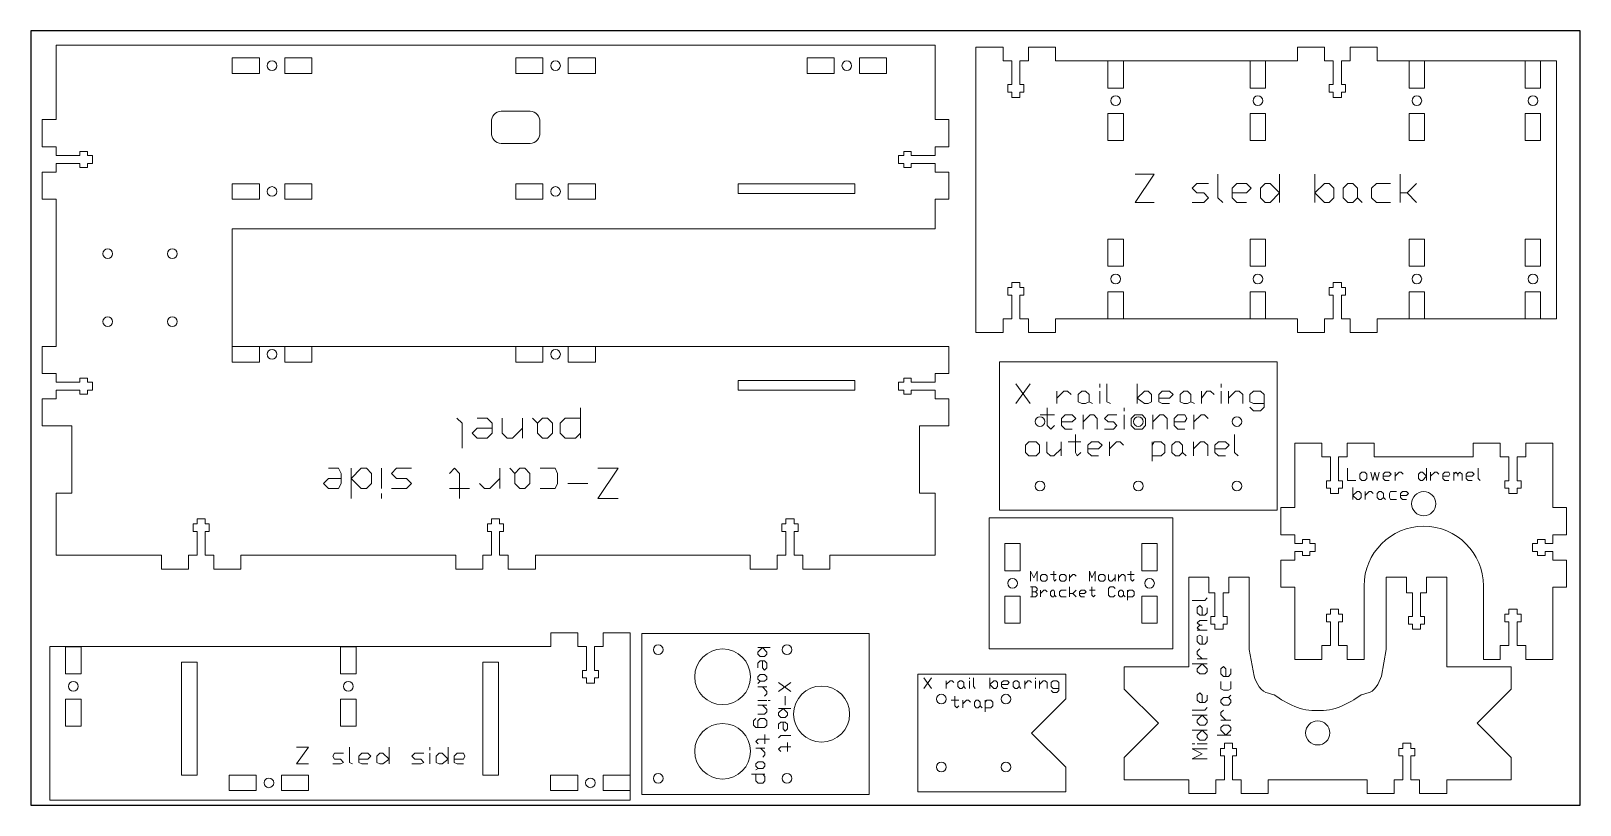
# Model space of a CAD drawing. Header units: inches. Extents: x 85 to 109, y 44.2 to 56.2.
import ezdxf

# ---------------------------------------------------------------- set-up
doc = ezdxf.new("R2010")
doc.units = ezdxf.units.IN
doc.layers.get('0').update_dxf_attribs({"linetype": 'CONTINUOUS', "lineweight": 25, "true_color": 0x000000})
doc.layers.add('CUT_SHEET_2', color=179, linetype='CONTINUOUS', true_color=0x131326)

# ---------------------------------------------------------------- blocks, each defined once
blk = doc.blocks.new('BORDER')
for p, q in [((24, 0), (0, 0)), ((0, 0), (0, -12)), ((24, -12), (24, 0)), ((0, -12), (24, -12))]:
    blk.add_line(p, q)
blk = doc.blocks.new('z-cart_side_1')
at = {"layer": 'CUT_SHEET_2', "color": 3, "lineweight": 15, "true_color": 0x00ff00}
for p, q in [((2.423, 13.832), (2.003, 13.832)), ((2.003, 13.832), (2.003, 13.617)), ((2.423, 13.617), (2.423, 13.832)), ((3.236, 13.832), (2.816, 13.832)), ((2.816, 13.832), (2.816, 13.617)), ((3.237, 13.617), (3.236, 13.832)), ((5.519, 13.832), (5.518, 13.617)), ((5.938, 13.832), (5.519, 13.832)), ((5.938, 13.617), (5.938, 13.832)), ((6.752, 13.832), (6.332, 13.832)), ((6.332, 13.832), (6.332, 13.617)), ((6.752, 13.617), (6.752, 13.832)), ((0.963, 13.617), (0, 13.617)), ((0, 13.617), (0, 11.987)), ((0.963, 13.376), (0.963, 13.617)), ((2.003, 13.617), (2.003, 13.376)), ((2.556, 13.617), (2.423, 13.617)), ((2.556, 13.249), (2.556, 13.617)), ((2.816, 13.617), (2.682, 13.617)), ((2.682, 13.617), (2.682, 13.249)), ((5.518, 13.617), (3.237, 13.617)), ((6.072, 13.617), (5.938, 13.617)), ((6.072, 13.249), (6.072, 13.617)), ((6.332, 13.617), (6.198, 13.617)), ((6.198, 13.617), (6.198, 13.249)), ((7.909, 13.617), (6.752, 13.617)), ((7.909, 0), (7.909, 13.617)), ((2.003, 13.376), (0.963, 13.376)), ((2.494, 13.131), (2.494, 13.249)), ((2.494, 13.249), (2.556, 13.249)), ((2.682, 13.249), (2.744, 13.249)), ((2.744, 13.249), (2.744, 13.131)), ((6.01, 13.131), (6.01, 13.249)), ((6.01, 13.249), (6.072, 13.249)), ((6.198, 13.249), (6.26, 13.249)), ((6.26, 13.249), (6.26, 13.131)), ((2.556, 13.131), (2.494, 13.131)), ((2.556, 13.052), (2.556, 13.131)), ((2.682, 13.052), (2.556, 13.052)), ((2.744, 13.131), (2.682, 13.131)), ((2.682, 13.131), (2.682, 13.052)), ((6.072, 13.131), (6.01, 13.131)), ((6.072, 13.052), (6.072, 13.131)), ((6.198, 13.052), (6.072, 13.052)), ((6.26, 13.131), (6.198, 13.131)), ((6.198, 13.131), (6.198, 13.052)), ((0, 11.987), (-0.215, 11.987)), ((-0.215, 11.987), (-0.215, 11.567)), ((-0.215, 11.567), (0, 11.567)), ((0, 11.567), (0, 11.433)), ((0, 11.433), (0.368, 11.433)), ((0.368, 11.307), (0, 11.307)), ((0, 11.307), (0, 11.174)), ((0.368, 11.433), (0.368, 11.495)), ((0.368, 11.495), (0.486, 11.495)), ((0.368, 11.245), (0.368, 11.307)), ((0.486, 11.495), (0.486, 11.433)), ((0.486, 11.433), (0.565, 11.433)), ((0.565, 11.307), (0.486, 11.307)), ((0.486, 11.307), (0.486, 11.245)), ((0.565, 11.433), (0.565, 11.307)), ((0, 11.174), (-0.215, 11.174)), ((-0.215, 11.174), (-0.215, 10.754)), ((0.486, 11.245), (0.368, 11.245)), ((3.237, -0.215), (3.236, 10.889)), ((3.236, 10.889), (5.059, 10.889)), ((5.059, 10.889), (5.059, 0)), ((-0.215, 10.754), (0, 10.754)), ((0, 10.754), (0, 7.425)), ((0, 7.425), (-0.215, 7.425)), ((-0.215, 7.425), (-0.215, 7.005)), ((-0.215, 7.005), (0, 7.005)), ((0, 7.005), (0, 6.872)), ((0, 6.872), (0.368, 6.872)), ((0.368, 6.746), (0, 6.746)), ((0, 6.746), (0, 6.612)), ((0.368, 6.872), (0.368, 6.933)), ((0.368, 6.933), (0.486, 6.933)), ((0.368, 6.684), (0.368, 6.746)), ((0.486, 6.933), (0.486, 6.872)), ((0.486, 6.872), (0.565, 6.872)), ((0.565, 6.746), (0.486, 6.746)), ((0.486, 6.746), (0.486, 6.684)), ((0.565, 6.872), (0.565, 6.746)), ((0, 6.612), (-0.215, 6.612)), ((-0.215, 6.612), (-0.215, 6.192)), ((0.486, 6.684), (0.368, 6.684)), ((-0.215, 6.192), (0, 6.191)), ((0, 6.191), (0, 2.864)), ((0, 2.864), (-0.215, 2.863)), ((-0.215, 2.863), (-0.215, 2.444)), ((-0.215, 2.444), (0, 2.444)), ((0, 2.444), (0, 2.31)), ((0, 2.31), (0.368, 2.31)), ((0.368, 2.184), (0, 2.184)), ((0, 2.184), (0, 2.05)), ((0.368, 2.31), (0.368, 2.372)), ((0.368, 2.372), (0.486, 2.372)), ((0.368, 2.122), (0.368, 2.184)), ((0.486, 2.372), (0.486, 2.31)), ((0.486, 2.31), (0.565, 2.31)), ((0.565, 2.184), (0.486, 2.184)), ((0.486, 2.184), (0.486, 2.122)), ((0.565, 2.31), (0.565, 2.184)), ((0, 2.05), (-0.215, 2.05)), ((-0.215, 2.05), (-0.215, 1.63)), ((0.486, 2.122), (0.368, 2.122)), ((-0.215, 1.63), (0, 1.63)), ((0, 1.63), (0, 0)), ((2.495, 0.368), (2.495, 0.486)), ((2.495, 0.486), (2.557, 0.486)), ((2.557, 0.486), (2.557, 0.565)), ((2.557, 0.565), (2.683, 0.565)), ((2.683, 0.565), (2.683, 0.486)), ((2.683, 0.486), (2.745, 0.486)), ((2.745, 0.486), (2.745, 0.368)), ((6.01, 0.368), (6.01, 0.486)), ((6.01, 0.486), (6.072, 0.486)), ((6.072, 0.486), (6.072, 0.565)), ((6.072, 0.565), (6.198, 0.565)), ((6.198, 0.565), (6.198, 0.486)), ((6.198, 0.486), (6.26, 0.486)), ((6.26, 0.486), (6.26, 0.368)), ((0.964, 0), (0.964, 0.241)), ((0.964, 0.241), (2.003, 0.241)), ((2.003, 0.241), (2.003, 0)), ((2.557, 0.368), (2.495, 0.368)), ((2.557, 0), (2.557, 0.368)), ((2.745, 0.368), (2.683, 0.368)), ((2.683, 0.368), (2.683, 0)), ((6.072, 0.368), (6.01, 0.368)), ((6.072, 0), (6.072, 0.368)), ((6.26, 0.368), (6.198, 0.368)), ((6.198, 0.368), (6.198, 0)), ((0, 0), (0.964, 0)), ((2.003, 0), (2.004, -0.215)), ((2.423, -0.215), (2.423, 0)), ((2.423, 0), (2.557, 0)), ((2.683, 0), (2.817, 0)), ((2.817, 0), (2.817, -0.215)), ((5.059, 0), (5.518, 0)), ((5.518, 0), (5.519, -0.215)), ((5.938, -0.215), (5.938, 0)), ((5.938, 0), (6.072, 0)), ((6.198, 0), (6.332, 0)), ((6.332, 0), (6.332, -0.215)), ((6.752, -0.215), (6.752, 0)), ((6.752, 0), (7.909, 0)), ((2.004, -0.215), (2.423, -0.215)), ((2.817, -0.215), (3.237, -0.215)), ((5.519, -0.215), (5.938, -0.215)), ((6.332, -0.215), (6.752, -0.215))]:
    blk.add_line(p, q, dxfattribs=at)
at = {"layer": 'CUT_SHEET_2', "color": 1, "lineweight": 15, "true_color": 0xff0000}
for p, q in [((3.546, 12.817), (3.546, 12.817)), ((3.621, 12.892), (3.621, 12.892)), ((4.599, 12.817), (4.599, 12.817)), ((4.674, 12.892), (4.674, 12.892)), ((3.621, 11.893), (3.621, 11.893)), ((4.599, 11.818), (4.599, 11.818)), ((4.674, 11.893), (4.674, 11.893)), ((2.995, 10.469), (2.995, 10.889)), ((2.995, 10.889), (3.235, 10.889)), ((3.235, 10.889), (3.235, 10.469)), ((5.519, 10.469), (5.519, 10.889)), ((5.519, 10.889), (5.759, 10.889)), ((5.759, 10.889), (5.759, 10.469)), ((7.708, 10.889), (7.468, 10.889)), ((7.468, 10.889), (7.468, 10.469)), ((7.708, 10.469), (7.708, 10.889)), ((3.235, 10.469), (2.995, 10.469)), ((5.759, 10.469), (5.519, 10.469)), ((7.468, 10.469), (7.708, 10.469)), ((2.995, 9.656), (2.995, 10.075)), ((2.995, 10.075), (3.235, 10.075)), ((3.235, 10.075), (3.235, 9.656)), ((5.519, 9.656), (5.519, 10.075)), ((5.519, 10.075), (5.759, 10.075)), ((5.759, 10.075), (5.759, 9.656)), ((7.708, 10.075), (7.468, 10.075)), ((7.468, 10.075), (7.468, 9.656)), ((7.708, 9.656), (7.708, 10.075)), ((3.235, 9.656), (2.995, 9.656)), ((5.759, 9.656), (5.519, 9.656)), ((7.468, 9.656), (7.708, 9.656)), ((6.383, 6.272), (6.383, 6.722)), ((6.55, 6.872), (6.717, 6.872)), ((6.883, 6.722), (6.883, 6.272)), ((2.995, 6.077), (2.995, 6.496)), ((2.995, 6.496), (3.235, 6.496)), ((3.235, 6.496), (3.235, 6.077)), ((5.519, 6.077), (5.519, 6.496)), ((5.519, 6.496), (5.759, 6.496)), ((5.759, 6.496), (5.759, 6.077)), ((7.708, 6.496), (7.468, 6.496)), ((7.468, 6.496), (7.468, 6.077)), ((7.708, 6.077), (7.708, 6.496)), ((3.235, 6.077), (2.995, 6.077)), ((5.759, 6.077), (5.519, 6.077)), ((6.717, 6.122), (6.55, 6.122)), ((7.468, 6.077), (7.708, 6.077)), ((2.995, 5.263), (2.995, 5.683)), ((2.995, 5.683), (3.235, 5.683)), ((3.235, 5.683), (3.235, 5.263)), ((5.519, 5.263), (5.519, 5.683)), ((5.519, 5.683), (5.759, 5.683)), ((5.759, 5.683), (5.759, 5.263)), ((7.708, 5.683), (7.468, 5.683)), ((7.468, 5.683), (7.468, 5.263)), ((7.708, 5.263), (7.708, 5.683)), ((3.235, 5.263), (2.995, 5.263)), ((5.759, 5.263), (5.519, 5.263)), ((7.468, 5.263), (7.708, 5.263)), ((2.556, 3.048), (2.706, 3.048)), ((2.556, 1.245), (2.556, 3.048)), ((2.706, 3.048), (2.706, 1.245)), ((5.608, 3.048), (5.758, 3.048)), ((5.608, 1.245), (5.608, 3.048)), ((5.758, 3.048), (5.758, 1.245)), ((7.708, 1.983), (7.468, 1.983)), ((7.468, 1.983), (7.468, 1.563)), ((7.708, 1.563), (7.708, 1.983)), ((7.468, 1.563), (7.708, 1.563)), ((2.706, 1.245), (2.556, 1.245)), ((5.758, 1.245), (5.608, 1.245)), ((7.708, 1.17), (7.468, 1.17)), ((7.468, 1.17), (7.468, 0.75)), ((7.708, 0.75), (7.708, 1.17)), ((7.468, 0.75), (7.708, 0.75))]:
    blk.add_line(p, q, dxfattribs=at)
at = {"layer": 'CUT_SHEET_2', "color": 7, "lineweight": 15, "true_color": 0xffffff}
for p, q in [((1.113, 9.474), (1.035, 9.396)), ((1.035, 9.396), (1.035, 9.24)), ((1.191, 9.396), (1.113, 9.474)), ((1.191, 9.201), (1.191, 9.396)), ((1.347, 9.24), (1.347, 9.396)), ((1.035, 9.24), (1.113, 9.201)), ((1.113, 9.201), (1.269, 9.201)), ((1.269, 9.201), (1.347, 9.24)), ((0.879, 9.045), (1.347, 9.045)), ((1.035, 8.889), (1.191, 9.045)), ((1.035, 8.811), (1.035, 8.889)), ((1.191, 9.045), (1.347, 8.889)), ((1.347, 8.889), (1.347, 8.811)), ((1.113, 8.733), (1.035, 8.811)), ((1.269, 8.733), (1.113, 8.733)), ((1.347, 8.811), (1.269, 8.733)), ((0.957, 8.577), (0.879, 8.577)), ((1.347, 8.577), (1.035, 8.577)), ((1.035, 8.187), (1.035, 8.421)), ((1.269, 8.421), (1.191, 8.343)), ((1.347, 8.343), (1.269, 8.421)), ((1.113, 8.109), (1.035, 8.187)), ((1.191, 8.187), (1.113, 8.109)), ((1.191, 8.343), (1.191, 8.187)), ((1.347, 8.109), (1.347, 8.343)), ((1.035, 7.212), (1.035, 7.524)), ((1.347, 7.446), (1.269, 7.524)), ((1.269, 7.368), (1.347, 7.446)), ((0.879, 7.368), (1.269, 7.368)), ((1.659, 7.329), (2.049, 7.329)), ((2.049, 7.329), (2.127, 7.407)), ((1.035, 6.978), (1.113, 7.056)), ((1.035, 6.9), (1.035, 6.978)), ((1.893, 7.173), (1.815, 7.095)), ((1.815, 7.095), (1.815, 6.939)), ((1.971, 7.095), (1.893, 7.173)), ((1.971, 6.861), (1.971, 7.095)), ((2.127, 6.939), (2.127, 7.095)), ((1.191, 6.744), (1.035, 6.9)), ((1.347, 6.744), (1.035, 6.744)), ((1.815, 6.939), (1.893, 6.861)), ((1.893, 6.861), (2.049, 6.861)), ((2.049, 6.861), (2.127, 6.939)), ((1.035, 6.432), (1.113, 6.51)), ((1.113, 6.51), (1.269, 6.51)), ((1.269, 6.51), (1.347, 6.588)), ((1.269, 6.51), (1.347, 6.432)), ((1.815, 6.627), (1.893, 6.705)), ((1.815, 6.549), (1.815, 6.627)), ((1.971, 6.393), (1.815, 6.549)), ((1.893, 6.705), (2.127, 6.705)), ((1.035, 6.354), (1.035, 6.432)), ((1.113, 6.276), (1.035, 6.354)), ((1.269, 6.276), (1.113, 6.276)), ((1.347, 6.354), (1.269, 6.276)), ((1.347, 6.432), (1.347, 6.354)), ((2.127, 6.393), (1.815, 6.393)), ((1.035, 6.119), (1.035, 5.885)), ((1.347, 5.885), (1.347, 6.119)), ((1.815, 6.081), (1.893, 6.159)), ((1.815, 6.003), (1.815, 6.081)), ((1.893, 5.925), (1.815, 6.003)), ((1.893, 6.159), (2.049, 6.159)), ((2.049, 6.159), (2.127, 6.237)), ((2.049, 6.159), (2.127, 6.081)), ((2.127, 6.003), (2.049, 5.925)), ((2.127, 6.081), (2.127, 6.003)), ((1.035, 5.885), (1.113, 5.847)), ((1.113, 5.847), (1.269, 5.847)), ((1.269, 5.847), (1.347, 5.885)), ((1.815, 5.729), (1.893, 5.807)), ((2.049, 5.925), (1.893, 5.925)), ((1.893, 5.807), (2.049, 5.807)), ((2.049, 5.807), (2.127, 5.729)), ((1.113, 5.378), (1.113, 5.69)), ((1.815, 5.573), (1.815, 5.729)), ((1.893, 5.495), (1.815, 5.573)), ((2.127, 5.729), (2.127, 5.495)), ((2.283, 5.495), (1.815, 5.495)), ((0.879, 4.91), (0.879, 5.222)), ((0.879, 5.222), (1.347, 4.91)), ((1.347, 4.91), (1.347, 5.222))]:
    blk.add_line(p, q, dxfattribs=at)
at = {"layer": 'CUT_SHEET_2', "color": 1, "lineweight": 15, "true_color": 0xff0000}
for points in [[(3.621, 12.892), (3.579, 12.892), (3.546, 12.858), (3.546, 12.817)], [(3.546, 12.817), (3.546, 12.776), (3.579, 12.742), (3.621, 12.742)], [(3.696, 12.817), (3.696, 12.858), (3.662, 12.892), (3.621, 12.892)], [(3.621, 12.742), (3.662, 12.742), (3.696, 12.776), (3.696, 12.817)], [(4.674, 12.892), (4.633, 12.892), (4.599, 12.858), (4.599, 12.817)], [(4.599, 12.817), (4.599, 12.776), (4.633, 12.742), (4.674, 12.742)], [(4.749, 12.817), (4.749, 12.858), (4.715, 12.892), (4.674, 12.892)], [(4.674, 12.742), (4.715, 12.742), (4.749, 12.776), (4.749, 12.817)], [(3.621, 11.893), (3.579, 11.893), (3.546, 11.859), (3.546, 11.818)], [(3.546, 11.818), (3.546, 11.776), (3.579, 11.743), (3.621, 11.743)], [(3.696, 11.818), (3.696, 11.859), (3.662, 11.893), (3.621, 11.893)], [(3.621, 11.743), (3.662, 11.743), (3.696, 11.776), (3.696, 11.818)], [(4.674, 11.893), (4.633, 11.893), (4.599, 11.859), (4.599, 11.818)], [(4.599, 11.818), (4.599, 11.776), (4.633, 11.743), (4.674, 11.743)], [(4.749, 11.818), (4.749, 11.859), (4.715, 11.893), (4.674, 11.893)], [(4.674, 11.743), (4.715, 11.743), (4.749, 11.776), (4.749, 11.818)], [(3.115, 10.347), (3.074, 10.347), (3.04, 10.314), (3.04, 10.272)], [(3.19, 10.272), (3.19, 10.314), (3.157, 10.347), (3.115, 10.347)], [(5.639, 10.347), (5.597, 10.347), (5.564, 10.314), (5.564, 10.272)], [(5.714, 10.272), (5.714, 10.314), (5.68, 10.347), (5.639, 10.347)], [(7.588, 10.347), (7.547, 10.347), (7.513, 10.314), (7.513, 10.272)], [(7.663, 10.272), (7.663, 10.314), (7.63, 10.347), (7.588, 10.347)], [(3.04, 10.272), (3.04, 10.231), (3.074, 10.197), (3.115, 10.197)], [(3.115, 10.197), (3.157, 10.197), (3.19, 10.231), (3.19, 10.272)], [(5.564, 10.272), (5.564, 10.231), (5.597, 10.197), (5.639, 10.197)], [(5.639, 10.197), (5.68, 10.197), (5.714, 10.231), (5.714, 10.272)], [(7.513, 10.272), (7.513, 10.231), (7.547, 10.197), (7.588, 10.197)], [(7.588, 10.197), (7.63, 10.197), (7.663, 10.231), (7.663, 10.272)], [(6.55, 6.872), (6.463, 6.876), (6.388, 6.809), (6.383, 6.722)], [(6.883, 6.722), (6.878, 6.809), (6.804, 6.876), (6.717, 6.872)], [(6.383, 6.272), (6.388, 6.185), (6.463, 6.118), (6.55, 6.122)], [(6.717, 6.122), (6.804, 6.118), (6.878, 6.185), (6.883, 6.272)], [(3.115, 5.955), (3.074, 5.955), (3.04, 5.921), (3.04, 5.88)], [(3.04, 5.88), (3.04, 5.839), (3.074, 5.805), (3.115, 5.805)], [(3.19, 5.88), (3.19, 5.921), (3.157, 5.955), (3.115, 5.955)], [(3.115, 5.805), (3.157, 5.805), (3.19, 5.839), (3.19, 5.88)], [(5.639, 5.955), (5.597, 5.955), (5.564, 5.921), (5.564, 5.88)], [(5.564, 5.88), (5.564, 5.839), (5.597, 5.805), (5.639, 5.805)], [(5.714, 5.88), (5.714, 5.921), (5.68, 5.955), (5.639, 5.955)], [(5.639, 5.805), (5.68, 5.805), (5.714, 5.839), (5.714, 5.88)], [(7.588, 5.955), (7.547, 5.955), (7.513, 5.921), (7.513, 5.88)], [(7.513, 5.88), (7.513, 5.839), (7.547, 5.805), (7.588, 5.805)], [(7.663, 5.88), (7.663, 5.921), (7.63, 5.955), (7.588, 5.955)], [(7.588, 5.805), (7.63, 5.805), (7.663, 5.839), (7.663, 5.88)], [(7.588, 1.442), (7.547, 1.442), (7.513, 1.408), (7.513, 1.367)], [(7.663, 1.367), (7.663, 1.408), (7.63, 1.442), (7.588, 1.442)], [(7.513, 1.367), (7.513, 1.325), (7.547, 1.292), (7.588, 1.292)], [(7.588, 1.292), (7.63, 1.292), (7.663, 1.325), (7.663, 1.367)]]:
    blk.add_open_spline(points, degree=3, dxfattribs=at)
blk = doc.blocks.new('z_slide_top')
at = {"layer": 'CUT_SHEET_2', "color": 3, "lineweight": 15, "true_color": 0x00ff00}
for p, q in [((-2.382, -4.997), (-2.382, 0)), ((-2.382, 0), (0, 0)), ((0, 0), (0, -7.762)), ((-2.382, -8.995), (-2.382, -4.997)), ((0, -7.762), (0.215, -7.762)), ((0.215, -7.762), (0.215, -8.182)), ((-0.486, -8.315), (-0.565, -8.315)), ((-0.565, -8.315), (-0.565, -8.441)), ((-0.368, -8.253), (-0.486, -8.253)), ((-0.486, -8.253), (-0.486, -8.315)), ((-0.368, -8.315), (-0.368, -8.253)), ((0, -8.315), (-0.368, -8.315)), ((0.215, -8.182), (0, -8.182)), ((0, -8.182), (0, -8.315)), ((-0.565, -8.441), (-0.486, -8.441)), ((-0.486, -8.441), (-0.486, -8.503)), ((-0.486, -8.503), (-0.368, -8.503)), ((-0.368, -8.503), (-0.368, -8.441)), ((-0.368, -8.441), (0, -8.441)), ((0, -8.441), (0, -8.575)), ((0, -8.575), (0.215, -8.575)), ((0.215, -8.575), (0.215, -8.995)), ((0.215, -8.995), (-2.382, -8.995))]:
    blk.add_line(p, q, dxfattribs=at)
at = {"layer": 'CUT_SHEET_2', "color": 1, "lineweight": 15, "true_color": 0xff0000}
for p, q in [((-1.234, -0.485), (-1.234, -0.245)), ((-1.234, -0.245), (-0.814, -0.245)), ((-0.814, -0.245), (-0.814, -0.485)), ((-0.42, -0.485), (-0.42, -0.245)), ((-0.42, -0.245), (-0.001, -0.245)), ((-0.001, -0.245), (-0.001, -0.485)), ((-0.814, -0.485), (-1.234, -0.485)), ((-0.001, -0.485), (-0.42, -0.485)), ((-0.242, -2.044), (-1.991, -2.044)), ((-1.991, -2.044), (-1.991, -2.284)), ((-0.242, -2.284), (-0.242, -2.044)), ((-1.991, -2.284), (-0.242, -2.284)), ((-2.232, -3.199), (-2.232, -2.779)), ((-2.232, -2.779), (-1.992, -2.779)), ((-1.992, -2.779), (-1.992, -3.199)), ((-1.992, -3.199), (-2.232, -3.199)), ((-2.232, -4.012), (-2.232, -3.592)), ((-2.232, -3.592), (-1.992, -3.592)), ((-1.992, -3.592), (-1.992, -4.012)), ((-1.992, -4.012), (-2.232, -4.012)), ((-1.234, -4.747), (-1.234, -4.507)), ((-1.234, -4.507), (-0.814, -4.507)), ((-0.814, -4.507), (-0.814, -4.747)), ((-0.42, -4.747), (-0.42, -4.507)), ((-0.42, -4.507), (-0.001, -4.507)), ((-0.001, -4.507), (-0.001, -4.747)), ((-0.814, -4.747), (-1.234, -4.747)), ((-0.001, -4.747), (-0.42, -4.747)), ((-1.991, -6.951), (-1.991, -6.711)), ((-1.991, -6.711), (-0.242, -6.711)), ((-0.242, -6.711), (-0.242, -6.951)), ((-0.242, -6.951), (-1.991, -6.951)), ((-2.232, -8.181), (-2.232, -7.761)), ((-2.232, -7.761), (-1.992, -7.761)), ((-1.992, -7.761), (-1.992, -8.181)), ((-1.992, -8.181), (-2.232, -8.181)), ((-2.232, -8.994), (-2.232, -8.574)), ((-2.232, -8.574), (-1.992, -8.574)), ((-1.992, -8.574), (-1.992, -8.994)), ((-1.992, -8.994), (-2.232, -8.994))]:
    blk.add_line(p, q, dxfattribs=at)
at = {"layer": 'CUT_SHEET_2', "color": 7, "lineweight": 15, "true_color": 0xffffff}
for p, q in [((-1.559, -4.011), (-1.818, -3.823)), ((-1.818, -3.823), (-1.818, -4.011)), ((-1.559, -3.823), (-1.559, -4.011)), ((-1.818, -4.388), (-1.818, -4.505)), ((-1.818, -4.505), (-1.794, -4.552)), ((-1.794, -4.552), (-1.747, -4.505)), ((-1.747, -4.411), (-1.7, -4.388)), ((-1.747, -4.505), (-1.747, -4.411)), ((-1.7, -4.388), (-1.653, -4.411)), ((-1.653, -4.411), (-1.653, -4.552)), ((-1.794, -4.646), (-1.818, -4.693)), ((-1.794, -4.787), (-1.818, -4.834)), ((-1.559, -4.646), (-1.794, -4.646)), ((-1.7, -4.787), (-1.794, -4.787)), ((-1.747, -4.787), (-1.747, -4.928)), ((-1.653, -4.834), (-1.7, -4.787)), ((-1.818, -4.834), (-1.818, -4.928)), ((-1.747, -4.928), (-1.7, -4.975)), ((-1.7, -4.975), (-1.653, -4.928)), ((-1.653, -4.928), (-1.653, -4.834)), ((-1.818, -5.116), (-1.794, -5.069)), ((-1.818, -5.163), (-1.818, -5.116)), ((-1.747, -5.257), (-1.818, -5.163)), ((-1.559, -5.257), (-1.818, -5.257)), ((-1.794, -5.069), (-1.7, -5.069)), ((-1.653, -5.163), (-1.747, -5.257)), ((-1.7, -5.069), (-1.653, -5.116)), ((-1.653, -5.116), (-1.653, -5.163)), ((-1.818, -5.61), (-1.818, -5.751)), ((-1.818, -5.751), (-1.794, -5.798)), ((-1.794, -5.798), (-1.747, -5.751)), ((-1.747, -5.657), (-1.7, -5.61)), ((-1.747, -5.751), (-1.747, -5.657)), ((-1.7, -5.61), (-1.653, -5.657)), ((-1.653, -5.657), (-1.653, -5.798)), ((-1.818, -5.892), (-1.653, -5.892)), ((-1.818, -6.033), (-1.794, -5.986)), ((-1.794, -5.986), (-1.7, -5.986)), ((-1.7, -5.986), (-1.653, -6.033)), ((-1.606, -5.892), (-1.559, -5.892)), ((-1.818, -6.08), (-1.818, -6.033)), ((-1.747, -6.174), (-1.818, -6.08)), ((-1.559, -6.174), (-1.818, -6.174)), ((-1.653, -6.08), (-1.747, -6.174)), ((-1.653, -6.033), (-1.653, -6.08)), ((-1.794, -6.268), (-1.818, -6.315)), ((-1.818, -6.315), (-1.818, -6.409)), ((-1.7, -6.268), (-1.794, -6.268)), ((-1.747, -6.268), (-1.747, -6.409)), ((-1.747, -6.409), (-1.7, -6.433)), ((-1.653, -6.315), (-1.7, -6.268)), ((-1.7, -6.433), (-1.653, -6.409)), ((-1.653, -6.409), (-1.653, -6.315))]:
    blk.add_line(p, q, dxfattribs=at)
at = {"layer": 'CUT_SHEET_2', "color": 1, "lineweight": 15, "true_color": 0xff0000}
for points in [[(-0.617, -0.29), (-0.659, -0.29), (-0.692, -0.324), (-0.692, -0.365)], [(-0.692, -0.365), (-0.692, -0.407), (-0.659, -0.44), (-0.617, -0.44)], [(-0.542, -0.365), (-0.542, -0.324), (-0.576, -0.29), (-0.617, -0.29)], [(-0.617, -0.44), (-0.576, -0.44), (-0.542, -0.407), (-0.542, -0.365)], [(-2.112, -3.321), (-2.153, -3.321), (-2.187, -3.354), (-2.187, -3.396)], [(-2.037, -3.396), (-2.037, -3.354), (-2.07, -3.321), (-2.112, -3.321)], [(-2.187, -3.396), (-2.187, -3.437), (-2.153, -3.471), (-2.112, -3.471)], [(-2.112, -3.471), (-2.07, -3.471), (-2.037, -3.437), (-2.037, -3.396)], [(-0.617, -4.552), (-0.659, -4.552), (-0.692, -4.586), (-0.692, -4.627)], [(-0.542, -4.627), (-0.542, -4.586), (-0.576, -4.552), (-0.617, -4.552)], [(-0.692, -4.627), (-0.692, -4.669), (-0.659, -4.702), (-0.617, -4.702)], [(-0.617, -4.702), (-0.576, -4.702), (-0.542, -4.669), (-0.542, -4.627)], [(-2.112, -8.303), (-2.153, -8.303), (-2.187, -8.336), (-2.187, -8.378)], [(-2.187, -8.378), (-2.187, -8.419), (-2.153, -8.453), (-2.112, -8.453)], [(-2.037, -8.378), (-2.037, -8.336), (-2.07, -8.303), (-2.112, -8.303)], [(-2.112, -8.453), (-2.07, -8.453), (-2.037, -8.419), (-2.037, -8.378)]]:
    blk.add_open_spline(points, degree=3, dxfattribs=at)
blk = doc.blocks.new('z_slide_side_3')
at = {"layer": 'CUT_SHEET_2', "color": 3, "lineweight": 15, "true_color": 0x00ff00}
for p, q in [((0, -0.42), (0, 0)), ((0, 0), (0.215, 0)), ((0.215, 0), (4.213, 0)), ((4.213, 0), (4.427, 0)), ((4.427, 0), (4.427, -0.42)), ((0.215, -0.42), (0, -0.42)), ((0.215, -0.554), (0.215, -0.42)), ((4.427, -0.42), (4.213, -0.42)), ((4.213, -0.42), (4.213, -0.554)), ((0.583, -0.554), (0.215, -0.554)), ((0.215, -0.813), (0.215, -0.679)), ((0.215, -0.679), (0.583, -0.679)), ((0.701, -0.492), (0.583, -0.492)), ((0.583, -0.492), (0.583, -0.554)), ((0.583, -0.679), (0.583, -0.741)), ((0.701, -0.554), (0.701, -0.492)), ((0.78, -0.554), (0.701, -0.554)), ((0.701, -0.741), (0.701, -0.679)), ((0.701, -0.679), (0.78, -0.679)), ((0.78, -0.679), (0.78, -0.554)), ((3.727, -0.554), (3.648, -0.554)), ((3.648, -0.554), (3.648, -0.679)), ((3.648, -0.679), (3.727, -0.679)), ((3.845, -0.492), (3.727, -0.492)), ((3.727, -0.492), (3.727, -0.554)), ((3.727, -0.679), (3.727, -0.741)), ((3.845, -0.554), (3.845, -0.492)), ((4.213, -0.554), (3.845, -0.554)), ((3.845, -0.741), (3.845, -0.679)), ((3.845, -0.679), (4.213, -0.679)), ((4.213, -0.679), (4.213, -0.813)), ((0, -1.233), (0, -0.813)), ((0, -0.813), (0.215, -0.813)), ((0.583, -0.741), (0.701, -0.741)), ((3.727, -0.741), (3.845, -0.741)), ((4.213, -0.813), (4.427, -0.813)), ((4.427, -0.813), (4.427, -1.233)), ((0.215, -1.233), (0, -1.233)), ((0.215, -4.983), (0.215, -1.233)), ((4.427, -1.233), (4.213, -1.233)), ((4.213, -1.233), (4.213, -4.983)), ((0, -5.402), (0, -4.983)), ((0, -4.983), (0.215, -4.983)), ((4.213, -4.983), (4.427, -4.983)), ((4.427, -4.983), (4.427, -5.402)), ((0.215, -5.402), (0, -5.402)), ((0.215, -5.536), (0.215, -5.402)), ((0.701, -5.474), (0.583, -5.474)), ((0.583, -5.474), (0.583, -5.536)), ((0.701, -5.536), (0.701, -5.474)), ((3.845, -5.474), (3.727, -5.474)), ((3.727, -5.474), (3.727, -5.536)), ((3.845, -5.536), (3.845, -5.474)), ((4.427, -5.402), (4.213, -5.402)), ((4.213, -5.402), (4.213, -5.536)), ((0.583, -5.536), (0.215, -5.536)), ((0.215, -5.796), (0.215, -5.662)), ((0.215, -5.662), (0.583, -5.662)), ((0.583, -5.662), (0.583, -5.724)), ((0.583, -5.724), (0.701, -5.724)), ((0.78, -5.536), (0.701, -5.536)), ((0.701, -5.724), (0.701, -5.662)), ((0.701, -5.662), (0.78, -5.662)), ((0.78, -5.662), (0.78, -5.536)), ((3.727, -5.536), (3.648, -5.536)), ((3.648, -5.536), (3.648, -5.662)), ((3.648, -5.662), (3.727, -5.662)), ((3.727, -5.662), (3.727, -5.724)), ((3.727, -5.724), (3.845, -5.724)), ((4.213, -5.536), (3.845, -5.536)), ((3.845, -5.724), (3.845, -5.662)), ((3.845, -5.662), (4.213, -5.662)), ((4.213, -5.662), (4.213, -5.796)), ((0, -6.216), (0, -5.796)), ((0, -5.796), (0.215, -5.796)), ((4.213, -5.796), (4.427, -5.796)), ((4.427, -5.796), (4.427, -6.216)), ((0.215, -6.216), (0, -6.216)), ((0.215, -8.995), (0.215, -6.216)), ((4.427, -6.216), (4.213, -6.216)), ((4.213, -6.216), (4.213, -8.995)), ((4.213, -8.995), (0.215, -8.995))]:
    blk.add_line(p, q, dxfattribs=at)
at = {"layer": 'CUT_SHEET_2', "color": 1, "lineweight": 15, "true_color": 0xff0000}
for p, q in [((0.216, -2.044), (0.635, -2.044)), ((0.216, -2.284), (0.216, -2.044)), ((0.635, -2.044), (0.635, -2.284)), ((1.029, -2.044), (1.449, -2.044)), ((1.029, -2.284), (1.029, -2.044)), ((1.449, -2.044), (1.449, -2.284)), ((2.979, -2.044), (3.399, -2.044)), ((2.979, -2.284), (2.979, -2.044)), ((3.399, -2.044), (3.399, -2.284)), ((3.792, -2.044), (4.212, -2.044)), ((3.792, -2.284), (3.792, -2.044)), ((4.212, -2.044), (4.212, -2.284)), ((0.635, -2.284), (0.216, -2.284)), ((1.449, -2.284), (1.029, -2.284)), ((3.399, -2.284), (2.979, -2.284)), ((4.212, -2.284), (3.792, -2.284)), ((0.216, -4.248), (0.635, -4.248)), ((0.216, -4.488), (0.216, -4.248)), ((0.635, -4.248), (0.635, -4.488)), ((1.029, -4.248), (1.449, -4.248)), ((1.029, -4.488), (1.029, -4.248)), ((1.449, -4.248), (1.449, -4.488)), ((2.979, -4.248), (3.399, -4.248)), ((2.979, -4.488), (2.979, -4.248)), ((3.399, -4.248), (3.399, -4.488)), ((3.792, -4.248), (4.212, -4.248)), ((3.792, -4.488), (3.792, -4.248)), ((4.212, -4.248), (4.212, -4.488)), ((0.635, -4.488), (0.216, -4.488)), ((0.907, -4.368), (0.907, -4.368)), ((1.449, -4.488), (1.029, -4.488)), ((3.399, -4.488), (2.979, -4.488)), ((3.67, -4.368), (3.67, -4.368)), ((4.212, -4.488), (3.792, -4.488)), ((0.216, -6.711), (0.635, -6.711)), ((0.216, -6.951), (0.216, -6.711)), ((0.635, -6.711), (0.635, -6.951)), ((1.029, -6.711), (1.449, -6.711)), ((1.029, -6.951), (1.029, -6.711)), ((1.449, -6.711), (1.449, -6.951)), ((2.979, -6.711), (3.399, -6.711)), ((2.979, -6.951), (2.979, -6.711)), ((3.399, -6.711), (3.399, -6.951)), ((3.792, -6.711), (4.212, -6.711)), ((3.792, -6.951), (3.792, -6.711)), ((4.212, -6.711), (4.212, -6.951)), ((0.635, -6.951), (0.216, -6.951)), ((1.449, -6.951), (1.029, -6.951)), ((3.399, -6.951), (2.979, -6.951)), ((4.212, -6.951), (3.792, -6.951)), ((0.216, -8.51), (0.635, -8.51)), ((0.216, -8.749), (0.216, -8.51)), ((0.635, -8.51), (0.635, -8.749)), ((1.029, -8.51), (1.449, -8.51)), ((1.029, -8.749), (1.029, -8.51)), ((1.449, -8.51), (1.449, -8.749)), ((2.979, -8.51), (3.399, -8.51)), ((2.979, -8.749), (2.979, -8.51)), ((3.399, -8.51), (3.399, -8.749)), ((3.792, -8.51), (4.212, -8.51)), ((3.792, -8.749), (3.792, -8.51)), ((4.212, -8.51), (4.212, -8.749)), ((0.635, -8.749), (0.216, -8.749)), ((1.449, -8.749), (1.029, -8.749)), ((3.399, -8.749), (2.979, -8.749)), ((4.212, -8.749), (3.792, -8.749))]:
    blk.add_line(p, q, dxfattribs=at)
at = {"layer": 'CUT_SHEET_2', "color": 7, "lineweight": 15, "true_color": 0xffffff}
for p, q in [((2.459, -2.762), (2.019, -2.469)), ((2.019, -2.469), (2.019, -2.762)), ((2.459, -2.469), (2.459, -2.762)), ((2.019, -3.348), (2.019, -3.531)), ((2.166, -3.421), (2.239, -3.348)), ((2.239, -3.348), (2.312, -3.421)), ((2.019, -3.531), (2.092, -3.604)), ((2.092, -3.604), (2.166, -3.531)), ((2.166, -3.531), (2.166, -3.421)), ((2.312, -3.421), (2.312, -3.604)), ((2.092, -3.75), (2.019, -3.824)), ((2.459, -3.75), (2.092, -3.75)), ((2.092, -3.97), (2.019, -4.043)), ((2.019, -4.043), (2.019, -4.19)), ((2.239, -3.97), (2.092, -3.97)), ((2.166, -3.97), (2.166, -4.19)), ((2.312, -4.043), (2.239, -3.97)), ((2.312, -4.19), (2.312, -4.043)), ((2.166, -4.19), (2.239, -4.263)), ((2.239, -4.263), (2.312, -4.19)), ((2.019, -4.483), (2.092, -4.409)), ((2.019, -4.556), (2.019, -4.483)), ((2.166, -4.702), (2.019, -4.556)), ((2.092, -4.409), (2.239, -4.409)), ((2.312, -4.556), (2.166, -4.702)), ((2.239, -4.409), (2.312, -4.483)), ((2.312, -4.483), (2.312, -4.556)), ((2.459, -4.702), (2.019, -4.702)), ((2.019, -5.398), (2.166, -5.252)), ((2.019, -5.252), (2.459, -5.252)), ((2.166, -5.252), (2.312, -5.398)), ((2.019, -5.471), (2.019, -5.398)), ((2.092, -5.545), (2.019, -5.471)), ((2.312, -5.471), (2.239, -5.545)), ((2.312, -5.398), (2.312, -5.471)), ((2.019, -5.764), (2.092, -5.691)), ((2.239, -5.545), (2.092, -5.545)), ((2.092, -5.691), (2.239, -5.691)), ((2.239, -5.691), (2.312, -5.764)), ((2.019, -5.838), (2.019, -5.764)), ((2.092, -5.911), (2.019, -5.838)), ((2.092, -5.911), (2.019, -5.984)), ((2.239, -5.911), (2.092, -5.911)), ((2.312, -5.838), (2.239, -5.911)), ((2.312, -5.764), (2.312, -5.838)), ((2.092, -6.13), (2.019, -6.204)), ((2.019, -6.204), (2.019, -6.423)), ((2.239, -6.13), (2.092, -6.13)), ((2.312, -6.204), (2.239, -6.13)), ((2.312, -6.423), (2.312, -6.204)), ((2.019, -6.57), (2.459, -6.57)), ((2.166, -6.68), (2.019, -6.826)), ((2.166, -6.57), (2.166, -6.68)), ((2.166, -6.68), (2.312, -6.826))]:
    blk.add_line(p, q, dxfattribs=at)
at = {"layer": 'CUT_SHEET_2', "color": 1, "lineweight": 15, "true_color": 0xff0000}
for points in [[(0.832, -2.089), (0.791, -2.089), (0.757, -2.123), (0.757, -2.164)], [(0.907, -2.164), (0.907, -2.123), (0.873, -2.089), (0.832, -2.089)], [(3.595, -2.089), (3.554, -2.089), (3.52, -2.123), (3.52, -2.164)], [(3.67, -2.164), (3.67, -2.123), (3.637, -2.089), (3.595, -2.089)], [(0.757, -2.164), (0.757, -2.206), (0.791, -2.239), (0.832, -2.239)], [(0.832, -2.239), (0.873, -2.239), (0.907, -2.206), (0.907, -2.164)], [(3.52, -2.164), (3.52, -2.206), (3.554, -2.239), (3.595, -2.239)], [(3.595, -2.239), (3.637, -2.239), (3.67, -2.206), (3.67, -2.164)], [(0.832, -4.293), (0.791, -4.293), (0.757, -4.326), (0.757, -4.368)], [(0.907, -4.368), (0.907, -4.326), (0.873, -4.293), (0.832, -4.293)], [(3.595, -4.293), (3.554, -4.293), (3.52, -4.326), (3.52, -4.368)], [(3.67, -4.368), (3.67, -4.326), (3.637, -4.293), (3.595, -4.293)], [(0.757, -4.368), (0.757, -4.409), (0.791, -4.443), (0.832, -4.443)], [(0.832, -4.443), (0.873, -4.443), (0.907, -4.409), (0.907, -4.368)], [(3.52, -4.368), (3.52, -4.409), (3.554, -4.443), (3.595, -4.443)], [(3.595, -4.443), (3.637, -4.443), (3.67, -4.409), (3.67, -4.368)], [(0.832, -6.756), (0.791, -6.756), (0.757, -6.789), (0.757, -6.831)], [(0.757, -6.831), (0.757, -6.872), (0.791, -6.906), (0.832, -6.906)], [(0.907, -6.831), (0.907, -6.789), (0.873, -6.756), (0.832, -6.756)], [(0.832, -6.906), (0.873, -6.906), (0.907, -6.872), (0.907, -6.831)], [(3.595, -6.756), (3.554, -6.756), (3.52, -6.789), (3.52, -6.831)], [(3.52, -6.831), (3.52, -6.872), (3.554, -6.906), (3.595, -6.906)], [(3.67, -6.831), (3.67, -6.789), (3.637, -6.756), (3.595, -6.756)], [(3.595, -6.906), (3.637, -6.906), (3.67, -6.872), (3.67, -6.831)], [(0.832, -8.555), (0.791, -8.555), (0.757, -8.588), (0.757, -8.63)], [(0.757, -8.63), (0.757, -8.671), (0.791, -8.704), (0.832, -8.705)], [(0.907, -8.63), (0.907, -8.588), (0.873, -8.555), (0.832, -8.555)], [(0.832, -8.705), (0.873, -8.705), (0.907, -8.671), (0.907, -8.63)], [(3.595, -8.555), (3.554, -8.555), (3.52, -8.588), (3.52, -8.63)], [(3.52, -8.63), (3.52, -8.671), (3.554, -8.704), (3.595, -8.705)], [(3.67, -8.63), (3.67, -8.588), (3.637, -8.555), (3.595, -8.555)], [(3.595, -8.705), (3.637, -8.705), (3.67, -8.671), (3.67, -8.63)]]:
    blk.add_open_spline(points, degree=3, dxfattribs=at)
blk = doc.blocks.new('rrg')
at = {"layer": 'CUT_SHEET_2', "color": 3, "lineweight": 15, "true_color": 0x00ff00}
for p, q in [((0, -2.303), (0, 0)), ((0, 0), (4.301, 0)), ((4.301, 0), (4.301, -2.303)), ((4.301, -2.303), (0, -2.303))]:
    blk.add_line(p, q, dxfattribs=at)
at = {"layer": 'CUT_SHEET_2', "color": 7, "lineweight": 15, "true_color": 0x000000}
for p, q in [((0.25, -0.345), (0.472, -0.649)), ((0.25, -0.65), (0.472, -0.345)), ((0.887, -0.566), (0.998, -0.456)), ((0.887, -0.65), (0.887, -0.456)), ((0.998, -0.456), (1.054, -0.456)), ((1.054, -0.456), (1.109, -0.511)), ((1.22, -0.511), (1.275, -0.456)), ((1.275, -0.456), (1.33, -0.456)), ((1.33, -0.456), (1.386, -0.511)), ((1.552, -0.4), (1.552, -0.345)), ((1.552, -0.65), (1.552, -0.456)), ((1.663, -0.345), (1.663, -0.622)), ((2.134, -0.65), (2.134, -0.345)), ((2.134, -0.566), (2.244, -0.456)), ((2.244, -0.456), (2.3, -0.456)), ((2.3, -0.456), (2.355, -0.511)), ((2.521, -0.456), (2.466, -0.511)), ((2.632, -0.456), (2.521, -0.456)), ((2.687, -0.511), (2.632, -0.456)), ((2.798, -0.511), (2.853, -0.456)), ((2.853, -0.456), (2.909, -0.456)), ((2.909, -0.456), (2.964, -0.511)), ((3.13, -0.566), (3.213, -0.456)), ((3.13, -0.65), (3.13, -0.456)), ((3.213, -0.456), (3.269, -0.456)), ((3.269, -0.456), (3.324, -0.511)), ((3.435, -0.4), (3.435, -0.345)), ((3.435, -0.65), (3.435, -0.456)), ((3.546, -0.566), (3.657, -0.456)), ((3.546, -0.65), (3.546, -0.456)), ((3.657, -0.456), (3.712, -0.456)), ((3.712, -0.456), (3.767, -0.511)), ((3.934, -0.456), (3.878, -0.511)), ((4.044, -0.456), (3.934, -0.456)), ((4.1, -0.511), (4.044, -0.456)), ((0.739, -0.714), (0.739, -0.991)), ((1.22, -0.622), (1.22, -0.511)), ((1.275, -0.65), (1.22, -0.622)), ((1.33, -0.65), (1.275, -0.65)), ((1.386, -0.622), (1.33, -0.65)), ((1.386, -0.511), (1.386, -0.622)), ((1.386, -0.622), (1.441, -0.65)), ((1.663, -0.622), (1.718, -0.649)), ((1.93, -0.769), (1.93, -0.714)), ((2.244, -0.649), (2.134, -0.566)), ((2.3, -0.649), (2.244, -0.649)), ((2.355, -0.622), (2.3, -0.649)), ((2.355, -0.511), (2.355, -0.622)), ((2.466, -0.511), (2.466, -0.622)), ((2.466, -0.566), (2.632, -0.566)), ((2.466, -0.622), (2.521, -0.649)), ((2.521, -0.649), (2.632, -0.649)), ((2.632, -0.566), (2.687, -0.511)), ((2.798, -0.622), (2.798, -0.511)), ((2.853, -0.65), (2.798, -0.622)), ((2.909, -0.65), (2.853, -0.65)), ((2.964, -0.622), (2.909, -0.65)), ((2.964, -0.511), (2.964, -0.622)), ((2.964, -0.622), (3.02, -0.65)), ((3.767, -0.511), (3.767, -0.649)), ((3.878, -0.511), (3.878, -0.622)), ((3.878, -0.622), (3.934, -0.65)), ((3.878, -0.705), (3.934, -0.76)), ((3.934, -0.65), (4.1, -0.65)), ((4.044, -0.76), (4.1, -0.705)), ((4.1, -0.705), (4.1, -0.511)), ((0.628, -0.825), (0.85, -0.825)), ((1.016, -0.825), (0.961, -0.88)), ((0.961, -0.88), (0.961, -0.991)), ((0.961, -0.935), (1.127, -0.935)), ((1.127, -0.825), (1.016, -0.825)), ((1.182, -0.88), (1.127, -0.825)), ((1.127, -0.935), (1.182, -0.88)), ((1.293, -0.935), (1.404, -0.825)), ((1.293, -1.046), (1.293, -0.825)), ((1.404, -0.825), (1.459, -0.825)), ((1.459, -0.825), (1.514, -0.88)), ((1.514, -0.88), (1.514, -1.046)), ((1.625, -0.88), (1.681, -0.825)), ((1.681, -0.935), (1.625, -0.88)), ((1.681, -0.825), (1.819, -0.825)), ((1.764, -0.935), (1.681, -0.935)), ((1.819, -0.991), (1.764, -0.935)), ((1.93, -1.046), (1.93, -0.825)), ((2.041, -0.88), (2.096, -0.825)), ((2.041, -0.991), (2.041, -0.88)), ((2.096, -0.825), (2.207, -0.825)), ((2.207, -0.825), (2.262, -0.88)), ((2.262, -0.88), (2.262, -0.991)), ((2.373, -0.935), (2.484, -0.825)), ((2.373, -1.046), (2.373, -0.825)), ((2.484, -0.825), (2.539, -0.825)), ((2.539, -0.825), (2.594, -0.88)), ((2.594, -0.88), (2.594, -1.046)), ((2.761, -0.825), (2.705, -0.88)), ((2.705, -0.88), (2.705, -0.991)), ((2.705, -0.935), (2.871, -0.935)), ((2.871, -0.825), (2.761, -0.825)), ((2.899, -0.88), (2.871, -0.825)), ((2.871, -0.935), (2.899, -0.88)), ((3.01, -0.935), (3.121, -0.825)), ((3.01, -1.046), (3.01, -0.825)), ((3.121, -0.825), (3.176, -0.825)), ((3.176, -0.825), (3.231, -0.88)), ((3.934, -0.76), (4.044, -0.76)), ((0.739, -0.991), (0.794, -1.046)), ((0.794, -1.046), (0.85, -0.991)), ((0.961, -0.991), (1.016, -1.046)), ((1.016, -1.046), (1.127, -1.046)), ((1.175, -1.129), (1.175, -1.406)), ((1.625, -1.046), (1.764, -1.046)), ((1.764, -1.046), (1.819, -0.991)), ((2.096, -1.046), (2.041, -0.991)), ((2.207, -1.046), (2.096, -1.046)), ((2.262, -0.991), (2.207, -1.046)), ((2.705, -0.991), (2.761, -1.046)), ((2.761, -1.046), (2.871, -1.046)), ((3.639, -1.129), (3.639, -1.406)), ((0.399, -1.295), (0.455, -1.24)), ((0.399, -1.406), (0.399, -1.295)), ((0.455, -1.461), (0.399, -1.406)), ((0.455, -1.24), (0.565, -1.24)), ((0.565, -1.24), (0.621, -1.295)), ((0.621, -1.406), (0.565, -1.461)), ((0.621, -1.295), (0.621, -1.406)), ((0.731, -1.24), (0.731, -1.406)), ((0.731, -1.406), (0.787, -1.461)), ((0.842, -1.461), (0.953, -1.35)), ((0.953, -1.24), (0.953, -1.461)), ((1.064, -1.24), (1.258, -1.24)), ((1.175, -1.406), (1.202, -1.461)), ((1.202, -1.461), (1.258, -1.406)), ((1.424, -1.24), (1.368, -1.295)), ((1.368, -1.295), (1.368, -1.406)), ((1.368, -1.35), (1.535, -1.35)), ((1.368, -1.406), (1.424, -1.461)), ((1.535, -1.24), (1.424, -1.24)), ((1.59, -1.295), (1.535, -1.24)), ((1.535, -1.35), (1.59, -1.295)), ((1.701, -1.35), (1.811, -1.24)), ((1.701, -1.461), (1.701, -1.24)), ((1.811, -1.24), (1.867, -1.24)), ((1.867, -1.24), (1.922, -1.295)), ((2.365, -1.295), (2.393, -1.24)), ((2.365, -1.544), (2.365, -1.24)), ((2.393, -1.24), (2.504, -1.24)), ((2.504, -1.24), (2.559, -1.295)), ((2.559, -1.406), (2.504, -1.461)), ((2.559, -1.295), (2.559, -1.406)), ((2.67, -1.295), (2.725, -1.24)), ((2.67, -1.406), (2.67, -1.295)), ((2.725, -1.461), (2.67, -1.406)), ((2.725, -1.24), (2.781, -1.24)), ((2.781, -1.24), (2.836, -1.295)), ((2.836, -1.406), (2.781, -1.461)), ((2.836, -1.295), (2.836, -1.406)), ((2.836, -1.406), (2.892, -1.461)), ((3.002, -1.35), (3.113, -1.24)), ((3.002, -1.461), (3.002, -1.24)), ((3.113, -1.24), (3.168, -1.24)), ((3.168, -1.24), (3.224, -1.295)), ((3.224, -1.295), (3.224, -1.461)), ((3.39, -1.24), (3.335, -1.295)), ((3.335, -1.295), (3.335, -1.406)), ((3.335, -1.35), (3.501, -1.35)), ((3.335, -1.406), (3.39, -1.461)), ((3.501, -1.24), (3.39, -1.24)), ((3.556, -1.295), (3.501, -1.24)), ((3.501, -1.35), (3.556, -1.295)), ((3.639, -1.406), (3.695, -1.461)), ((0.565, -1.461), (0.455, -1.461)), ((0.787, -1.461), (0.842, -1.461)), ((1.424, -1.461), (1.535, -1.461)), ((2.504, -1.461), (2.365, -1.461)), ((2.781, -1.461), (2.725, -1.461)), ((3.39, -1.461), (3.501, -1.461))]:
    blk.add_line(p, q, dxfattribs=at)
at = {"layer": 'CUT_SHEET_2', "color": 3, "lineweight": 15, "true_color": 0x00ff00}
for points in [[(0.625, -0.853), (0.583, -0.853), (0.55, -0.887), (0.55, -0.928)], [(0.55, -0.928), (0.55, -0.97), (0.583, -1.003), (0.625, -1.003)], [(0.7, -0.928), (0.7, -0.887), (0.666, -0.853), (0.625, -0.853)], [(0.625, -1.003), (0.666, -1.003), (0.7, -0.97), (0.7, -0.928)], [(2.151, -0.853), (2.109, -0.853), (2.076, -0.887), (2.076, -0.928)], [(2.076, -0.928), (2.076, -0.97), (2.109, -1.003), (2.151, -1.003)], [(2.226, -0.928), (2.226, -0.887), (2.192, -0.853), (2.151, -0.853)], [(2.151, -1.003), (2.192, -1.003), (2.226, -0.97), (2.226, -0.928)], [(3.677, -0.853), (3.635, -0.853), (3.602, -0.887), (3.602, -0.928)], [(3.602, -0.928), (3.602, -0.97), (3.635, -1.003), (3.677, -1.003)], [(3.752, -0.928), (3.752, -0.887), (3.718, -0.853), (3.677, -0.853)], [(3.677, -1.003), (3.718, -1.003), (3.752, -0.97), (3.752, -0.928)], [(0.625, -1.853), (0.583, -1.853), (0.55, -1.886), (0.55, -1.928)], [(0.7, -1.928), (0.7, -1.886), (0.666, -1.853), (0.625, -1.853)], [(2.151, -1.853), (2.109, -1.853), (2.076, -1.886), (2.076, -1.928)], [(2.226, -1.928), (2.226, -1.886), (2.192, -1.853), (2.151, -1.853)], [(3.677, -1.853), (3.635, -1.853), (3.602, -1.886), (3.602, -1.928)], [(3.752, -1.928), (3.752, -1.886), (3.718, -1.853), (3.677, -1.853)], [(0.55, -1.928), (0.55, -1.969), (0.583, -2.003), (0.625, -2.003)], [(0.625, -2.003), (0.666, -2.003), (0.7, -1.969), (0.7, -1.928)], [(2.076, -1.928), (2.076, -1.969), (2.109, -2.003), (2.151, -2.003)], [(2.151, -2.003), (2.192, -2.003), (2.226, -1.969), (2.226, -1.928)], [(3.602, -1.928), (3.602, -1.969), (3.635, -2.003), (3.677, -2.003)], [(3.677, -2.003), (3.718, -2.003), (3.752, -1.969), (3.752, -1.928)]]:
    blk.add_open_spline(points, degree=3, dxfattribs=at)
blk = doc.blocks.new('rrgh')
at = {"layer": 'CUT_SHEET_2', "color": 3, "lineweight": 15, "true_color": 0x00ff00}
for p, q in [((0, -2.033), (0, 0)), ((0, 0), (2.846, 0)), ((2.846, 0), (2.846, -2.033)), ((0.242, -0.4), (0.482, -0.4)), ((0.242, -0.82), (0.242, -0.4)), ((0.482, -0.4), (0.482, -0.82)), ((2.364, -0.4), (2.604, -0.4)), ((2.364, -0.82), (2.364, -0.4)), ((2.604, -0.4), (2.604, -0.82)), ((0.482, -0.82), (0.242, -0.82)), ((2.604, -0.82), (2.364, -0.82)), ((0.242, -1.213), (0.482, -1.213)), ((0.242, -1.633), (0.242, -1.213)), ((0.482, -1.213), (0.482, -1.633)), ((2.364, -1.213), (2.604, -1.213)), ((2.364, -1.633), (2.364, -1.213)), ((2.604, -1.213), (2.604, -1.633)), ((0.482, -1.633), (0.242, -1.633)), ((2.604, -1.633), (2.364, -1.633)), ((2.846, -2.033), (0, -2.033))]:
    blk.add_line(p, q, dxfattribs=at)
at = {"layer": 'CUT_SHEET_2', "color": 7, "lineweight": 15, "true_color": 0x000000}
for p, q in [((0.639, -0.981), (0.639, -0.826)), ((0.639, -0.826), (0.691, -0.929)), ((0.691, -0.929), (0.742, -0.826)), ((0.742, -0.826), (0.742, -0.981)), ((0.794, -0.903), (0.819, -0.878)), ((0.794, -0.955), (0.794, -0.903)), ((0.819, -0.981), (0.794, -0.955)), ((0.819, -0.878), (0.871, -0.878)), ((0.871, -0.878), (0.897, -0.903)), ((0.897, -0.955), (0.871, -0.981)), ((0.897, -0.903), (0.897, -0.955)), ((0.948, -0.878), (1.038, -0.878)), ((1, -0.826), (1, -0.955)), ((1, -0.955), (1.012, -0.981)), ((1.012, -0.981), (1.038, -0.955)), ((1.09, -0.903), (1.115, -0.878)), ((1.09, -0.955), (1.09, -0.903)), ((1.115, -0.981), (1.09, -0.955)), ((1.115, -0.878), (1.167, -0.878)), ((1.167, -0.878), (1.193, -0.903)), ((1.193, -0.955), (1.167, -0.981)), ((1.193, -0.903), (1.193, -0.955)), ((1.244, -0.929), (1.296, -0.878)), ((1.244, -0.981), (1.244, -0.878)), ((1.296, -0.878), (1.321, -0.878)), ((1.321, -0.878), (1.347, -0.903)), ((1.553, -0.981), (1.553, -0.826)), ((1.553, -0.826), (1.592, -0.929)), ((1.592, -0.929), (1.643, -0.826)), ((1.643, -0.826), (1.643, -0.981)), ((1.695, -0.903), (1.72, -0.878)), ((1.695, -0.955), (1.695, -0.903)), ((1.72, -0.981), (1.695, -0.955)), ((1.72, -0.878), (1.772, -0.878)), ((1.772, -0.878), (1.798, -0.903)), ((1.798, -0.955), (1.772, -0.981)), ((1.798, -0.903), (1.798, -0.955)), ((1.849, -0.878), (1.849, -0.955)), ((1.849, -0.955), (1.875, -0.981)), ((1.901, -0.981), (1.952, -0.929)), ((1.952, -0.878), (1.952, -0.981)), ((2.004, -0.929), (2.055, -0.878)), ((2.004, -0.981), (2.004, -0.878)), ((2.055, -0.878), (2.081, -0.878)), ((2.081, -0.878), (2.107, -0.903)), ((2.107, -0.903), (2.107, -0.981)), ((2.145, -0.878), (2.248, -0.878)), ((2.197, -0.826), (2.197, -0.955)), ((2.197, -0.955), (2.222, -0.981)), ((2.222, -0.981), (2.248, -0.955)), ((0.716, -1.071), (0.639, -1.071)), ((0.665, -1.071), (0.665, -1.225)), ((0.716, -1.148), (0.665, -1.148)), ((0.742, -1.096), (0.716, -1.071)), ((0.716, -1.148), (0.742, -1.122)), ((0.742, -1.174), (0.716, -1.148)), ((0.716, -1.225), (0.742, -1.199)), ((0.742, -1.122), (0.742, -1.096)), ((0.742, -1.199), (0.742, -1.174)), ((0.794, -1.174), (0.845, -1.122)), ((0.794, -1.225), (0.794, -1.122)), ((0.871, -0.981), (0.819, -0.981)), ((0.845, -1.122), (0.871, -1.122)), ((0.871, -1.122), (0.897, -1.148)), ((0.948, -1.148), (0.974, -1.122)), ((0.948, -1.199), (0.948, -1.148)), ((0.974, -1.225), (0.948, -1.199)), ((0.974, -1.122), (1, -1.122)), ((1, -1.122), (1.012, -1.148)), ((1.012, -1.199), (1, -1.225)), ((1.012, -1.148), (1.012, -1.199)), ((1.012, -1.199), (1.038, -1.225)), ((1.115, -1.122), (1.09, -1.148)), ((1.09, -1.148), (1.09, -1.199)), ((1.09, -1.199), (1.115, -1.225)), ((1.167, -0.981), (1.115, -0.981)), ((1.193, -1.122), (1.115, -1.122)), ((1.244, -1.225), (1.244, -1.071)), ((1.244, -1.174), (1.296, -1.174)), ((1.296, -1.174), (1.347, -1.122)), ((1.296, -1.174), (1.347, -1.225)), ((1.424, -1.122), (1.399, -1.148)), ((1.399, -1.148), (1.399, -1.199)), ((1.399, -1.174), (1.476, -1.174)), ((1.399, -1.199), (1.424, -1.225)), ((1.476, -1.122), (1.424, -1.122)), ((1.502, -1.148), (1.476, -1.122)), ((1.476, -1.174), (1.502, -1.148)), ((1.553, -1.122), (1.643, -1.122)), ((1.592, -1.071), (1.592, -1.199)), ((1.592, -1.199), (1.617, -1.225)), ((1.617, -1.225), (1.643, -1.199)), ((1.772, -0.981), (1.72, -0.981)), ((1.849, -1.096), (1.875, -1.071)), ((1.849, -1.199), (1.849, -1.096)), ((1.875, -1.225), (1.849, -1.199)), ((1.875, -0.981), (1.901, -0.981)), ((1.875, -1.071), (1.926, -1.071)), ((1.926, -1.071), (1.952, -1.096)), ((1.952, -1.199), (1.926, -1.225)), ((2.004, -1.148), (2.029, -1.122)), ((2.004, -1.199), (2.004, -1.148)), ((2.029, -1.225), (2.004, -1.199)), ((2.029, -1.122), (2.055, -1.122)), ((2.055, -1.122), (2.081, -1.148)), ((2.081, -1.199), (2.055, -1.225)), ((2.081, -1.148), (2.081, -1.199)), ((2.081, -1.199), (2.107, -1.225)), ((2.145, -1.148), (2.171, -1.122)), ((2.145, -1.277), (2.145, -1.122)), ((2.171, -1.122), (2.222, -1.122)), ((2.222, -1.122), (2.248, -1.148)), ((2.248, -1.199), (2.222, -1.225)), ((2.248, -1.148), (2.248, -1.199)), ((0.639, -1.225), (0.716, -1.225)), ((1, -1.225), (0.974, -1.225)), ((1.115, -1.225), (1.193, -1.225)), ((1.424, -1.225), (1.476, -1.225)), ((1.926, -1.225), (1.875, -1.225)), ((2.055, -1.225), (2.029, -1.225)), ((2.222, -1.225), (2.145, -1.225))]:
    blk.add_line(p, q, dxfattribs=at)
at = {"layer": 'CUT_SHEET_2', "color": 3, "lineweight": 15, "true_color": 0x00ff00}
for points in [[(0.362, -0.941), (0.32, -0.941), (0.287, -0.975), (0.287, -1.016)], [(0.437, -1.016), (0.437, -0.975), (0.403, -0.941), (0.362, -0.941)], [(2.484, -0.941), (2.443, -0.941), (2.409, -0.975), (2.409, -1.016)], [(2.559, -1.016), (2.559, -0.975), (2.526, -0.941), (2.484, -0.941)], [(0.287, -1.016), (0.287, -1.058), (0.32, -1.091), (0.362, -1.091)], [(0.362, -1.091), (0.403, -1.091), (0.437, -1.058), (0.437, -1.016)], [(2.409, -1.016), (2.409, -1.058), (2.443, -1.091), (2.484, -1.091)], [(2.484, -1.091), (2.526, -1.091), (2.559, -1.058), (2.559, -1.016)]]:
    blk.add_open_spline(points, degree=3, dxfattribs=at)
blk = doc.blocks.new('jjk')
at = {"layer": 'CUT_SHEET_2', "color": 3, "lineweight": 15, "true_color": 0x00ff00}
for p, q in [((0, -2.499), (0, 0)), ((0, 0), (3.519, 0)), ((3.519, 0), (3.519, -2.499)), ((3.519, -2.499), (0, -2.499))]:
    blk.add_line(p, q, dxfattribs=at)
at = {"layer": 'CUT_SHEET_2', "color": 7, "lineweight": 15, "true_color": 0xffffff}
for p, q in [((1.796, -0.288), (1.866, -0.218)), ((1.796, -0.218), (1.989, -0.218)), ((1.866, -0.218), (1.936, -0.288)), ((1.796, -0.322), (1.796, -0.288)), ((1.831, -0.358), (1.796, -0.322)), ((1.831, -0.427), (1.796, -0.462)), ((1.796, -0.462), (1.796, -0.532)), ((1.901, -0.358), (1.831, -0.358)), ((1.901, -0.427), (1.831, -0.427)), ((1.866, -0.427), (1.866, -0.532)), ((1.936, -0.322), (1.901, -0.358)), ((1.936, -0.462), (1.901, -0.427)), ((1.936, -0.288), (1.936, -0.322)), ((1.936, -0.532), (1.936, -0.462)), ((1.796, -0.672), (1.831, -0.637)), ((1.796, -0.707), (1.796, -0.672)), ((1.831, -0.742), (1.796, -0.707)), ((1.831, -0.637), (1.901, -0.637)), ((1.866, -0.532), (1.901, -0.567)), ((1.901, -0.567), (1.936, -0.532)), ((1.901, -0.637), (1.936, -0.672)), ((1.936, -0.707), (1.901, -0.742)), ((1.936, -0.672), (1.936, -0.707)), ((1.831, -0.742), (1.796, -0.777)), ((1.796, -0.83), (1.936, -0.83)), ((1.901, -0.742), (1.831, -0.742)), ((1.866, -0.83), (1.936, -0.9)), ((1.936, -0.935), (1.901, -0.97)), ((1.936, -0.9), (1.936, -0.935)), ((2.308, -0.761), (2.116, -0.901)), ((2.116, -0.761), (2.308, -0.901)), ((1.796, -1.04), (1.936, -1.04)), ((1.796, -1.11), (1.936, -1.11)), ((1.866, -1.11), (1.936, -1.179)), ((1.936, -1.179), (1.936, -1.214)), ((1.954, -1.04), (1.989, -1.04)), ((2.116, -1.233), (2.186, -1.163)), ((2.116, -1.163), (2.308, -1.163)), ((2.186, -1.163), (2.256, -1.233)), ((2.221, -0.971), (2.221, -1.111)), ((1.762, -1.319), (1.726, -1.354)), ((1.726, -1.354), (1.726, -1.424)), ((1.726, -1.424), (1.762, -1.459)), ((1.901, -1.249), (1.796, -1.249)), ((1.831, -1.319), (1.796, -1.354)), ((1.796, -1.354), (1.796, -1.459)), ((1.901, -1.319), (1.831, -1.319)), ((1.936, -1.214), (1.901, -1.249)), ((1.936, -1.354), (1.901, -1.319)), ((1.901, -1.459), (1.936, -1.424)), ((1.936, -1.424), (1.936, -1.354)), ((2.116, -1.268), (2.116, -1.233)), ((2.151, -1.303), (2.116, -1.268)), ((2.151, -1.373), (2.116, -1.408)), ((2.116, -1.408), (2.116, -1.478)), ((2.221, -1.303), (2.151, -1.303)), ((2.221, -1.373), (2.151, -1.373)), ((2.186, -1.373), (2.186, -1.478)), ((2.256, -1.268), (2.221, -1.303)), ((2.256, -1.408), (2.221, -1.373)), ((2.256, -1.233), (2.256, -1.268)), ((2.256, -1.478), (2.256, -1.408)), ((1.762, -1.459), (1.901, -1.459)), ((1.801, -1.639), (1.766, -1.674)), ((1.766, -1.674), (1.801, -1.709)), ((1.976, -1.639), (1.801, -1.639)), ((1.906, -1.569), (1.906, -1.709)), ((2.151, -1.583), (2.116, -1.618)), ((2.308, -1.583), (2.151, -1.583)), ((2.186, -1.478), (2.221, -1.513)), ((2.221, -1.513), (2.256, -1.478)), ((1.766, -1.778), (1.906, -1.778)), ((1.836, -1.778), (1.906, -1.848)), ((1.906, -1.883), (1.871, -1.918)), ((1.906, -1.848), (1.906, -1.883)), ((2.151, -1.758), (2.116, -1.793)), ((2.116, -1.793), (2.151, -1.828)), ((2.308, -1.758), (2.151, -1.758)), ((2.256, -1.688), (2.256, -1.828)), ((1.801, -2.093), (1.763, -2.112)), ((1.766, -2.023), (1.801, -1.988)), ((1.766, -2.058), (1.766, -2.023)), ((1.801, -2.093), (1.766, -2.058)), ((1.801, -1.988), (1.871, -1.988)), ((1.871, -2.093), (1.801, -2.093)), ((1.871, -1.988), (1.906, -2.023)), ((1.906, -2.058), (1.871, -2.093)), ((1.906, -2.023), (1.906, -2.058)), ((1.696, -2.181), (1.906, -2.181)), ((1.766, -2.286), (1.766, -2.181)), ((1.801, -2.321), (1.766, -2.286)), ((1.871, -2.321), (1.801, -2.321)), ((1.871, -2.181), (1.906, -2.216)), ((1.906, -2.286), (1.871, -2.321)), ((1.906, -2.216), (1.906, -2.286))]:
    blk.add_line(p, q, dxfattribs=at)
at = {"layer": 'CUT_SHEET_2', "color": 1, "lineweight": 15, "true_color": 0xff0000}
for p, q in [((0.327, -0.252), (0.327, -0.252)), ((2.247, -0.327), (2.247, -0.327)), ((2.784, -0.815), (2.784, -0.815)), ((2.35, -1.249), (2.35, -1.249)), ((1.681, -1.826), (1.681, -1.826)), ((0.177, -2.247), (0.177, -2.247)), ((2.247, -2.172), (2.247, -2.172))]:
    blk.add_line(p, q, dxfattribs=at)
for points, degree in [([(0.252, -0.177), (0.21, -0.177), (0.177, -0.21), (0.177, -0.252)], 3), ([(0.327, -0.252), (0.327, -0.21), (0.293, -0.177), (0.252, -0.177)], 3), ([(2.247, -0.177), (2.206, -0.177), (2.172, -0.21), (2.172, -0.252)], 3), ([(2.322, -0.252), (2.322, -0.21), (2.288, -0.177), (2.247, -0.177)], 3), ([(0.177, -0.252), (0.177, -0.293), (0.21, -0.327), (0.252, -0.327)], 3), ([(0.252, -0.327), (0.293, -0.327), (0.327, -0.293), (0.327, -0.252)], 3), ([(1.249, -0.241), (1.011, -0.241), (0.818, -0.434), (0.818, -0.673)], 3), ([(1.681, -0.673), (1.681, -0.434), (1.487, -0.241), (1.249, -0.241)], 3), ([(2.172, -0.252), (2.172, -0.293), (2.206, -0.327), (2.247, -0.327)], 3), ([(2.247, -0.327), (2.288, -0.327), (2.322, -0.293), (2.322, -0.252)], 3), ([(0.818, -0.673), (0.818, -0.911), (1.011, -1.104), (1.249, -1.104)], 3), ([(1.249, -1.104), (1.487, -1.104), (1.681, -0.911), (1.681, -0.673)], 3), ([(1.681, -0.673), (1.681, -0.673), (1.681, -0.673), (1.681, -0.673)], 3), ([(2.784, -0.815), (2.544, -0.815), (2.35, -1.009), (2.35, -1.249)], 3), ([(3.218, -1.249), (3.218, -1.009), (3.024, -0.815), (2.784, -0.815)], 3), ([(1.249, -1.104), (1.249, -1.104), (1.249, -1.104)], 2), ([(1.249, -1.395), (1.011, -1.395), (0.818, -1.588), (0.818, -1.826)], 3), ([(1.681, -1.826), (1.681, -1.588), (1.487, -1.395), (1.249, -1.395)], 3), ([(2.35, -1.249), (2.35, -1.489), (2.544, -1.684), (2.784, -1.684)], 3), ([(2.784, -1.684), (3.024, -1.684), (3.218, -1.489), (3.218, -1.249)], 3), ([(3.218, -1.249), (3.218, -1.249), (3.218, -1.249), (3.218, -1.249)], 3), ([(0.818, -1.826), (0.818, -2.064), (1.011, -2.257), (1.249, -2.257)], 3), ([(0.818, -1.826), (0.818, -1.826), (0.818, -1.826)], 2), ([(1.249, -2.257), (1.487, -2.257), (1.681, -2.064), (1.681, -1.826)], 3), ([(2.784, -1.684), (2.784, -1.684), (2.784, -1.684)], 2), ([(0.252, -2.172), (0.21, -2.172), (0.177, -2.206), (0.177, -2.247)], 3), ([(0.177, -2.247), (0.177, -2.288), (0.21, -2.322), (0.252, -2.322)], 3), ([(0.327, -2.247), (0.327, -2.206), (0.293, -2.172), (0.252, -2.172)], 3), ([(0.252, -2.322), (0.293, -2.322), (0.327, -2.288), (0.327, -2.247)], 3), ([(1.249, -2.257), (1.249, -2.257), (1.249, -2.257)], 2), ([(2.247, -2.172), (2.205, -2.172), (2.172, -2.206), (2.172, -2.247)], 3), ([(2.172, -2.247), (2.172, -2.288), (2.205, -2.322), (2.247, -2.322)], 3), ([(2.322, -2.247), (2.322, -2.206), (2.288, -2.172), (2.247, -2.172)], 3), ([(2.247, -2.322), (2.288, -2.322), (2.322, -2.288), (2.322, -2.247)], 3)]:
    blk.add_open_spline(points, degree=degree, dxfattribs=at)
blk = doc.blocks.new('goop')
at = {"layer": 'CUT_SHEET_2', "color": 3, "lineweight": 15, "true_color": 0x00ff00}
for p, q in [((0, -1.823), (0, 0)), ((0, 0), (2.29, 0)), ((2.29, 0), (2.29, -0.381)), ((2.29, -0.381), (1.76, -0.911)), ((1.76, -0.911), (2.29, -1.441)), ((2.29, -1.441), (2.29, -1.823)), ((2.29, -1.823), (0, -1.823))]:
    blk.add_line(p, q, dxfattribs=at)
at = {"layer": 'CUT_SHEET_2', "color": 7, "lineweight": 15, "true_color": 0x000000}
for p, q in [((0.091, -0.054), (0.211, -0.219)), ((0.091, -0.219), (0.211, -0.054)), ((0.437, -0.159), (0.497, -0.099)), ((0.437, -0.219), (0.437, -0.099)), ((0.497, -0.099), (0.527, -0.099)), ((0.527, -0.099), (0.557, -0.129)), ((0.617, -0.129), (0.648, -0.099)), ((0.617, -0.189), (0.617, -0.129)), ((0.648, -0.219), (0.617, -0.189)), ((0.648, -0.099), (0.678, -0.099)), ((0.678, -0.219), (0.648, -0.219)), ((0.678, -0.099), (0.708, -0.129)), ((0.708, -0.189), (0.678, -0.219)), ((0.708, -0.129), (0.708, -0.189)), ((0.708, -0.189), (0.738, -0.219)), ((0.798, -0.069), (0.798, -0.054)), ((0.798, -0.219), (0.798, -0.099)), ((0.858, -0.054), (0.858, -0.189)), ((0.858, -0.189), (0.888, -0.219)), ((1.114, -0.219), (1.114, -0.054)), ((1.114, -0.159), (1.174, -0.099)), ((1.174, -0.219), (1.114, -0.159)), ((1.174, -0.099), (1.204, -0.099)), ((1.204, -0.219), (1.174, -0.219)), ((1.204, -0.099), (1.234, -0.129)), ((1.234, -0.189), (1.204, -0.219)), ((1.234, -0.129), (1.234, -0.189)), ((1.324, -0.099), (1.294, -0.129)), ((1.294, -0.129), (1.294, -0.189)), ((1.294, -0.159), (1.385, -0.159)), ((1.294, -0.189), (1.324, -0.219)), ((1.385, -0.099), (1.324, -0.099)), ((1.324, -0.219), (1.385, -0.219)), ((1.415, -0.129), (1.385, -0.099)), ((1.385, -0.159), (1.415, -0.129)), ((1.475, -0.129), (1.505, -0.099)), ((1.475, -0.189), (1.475, -0.129)), ((1.505, -0.219), (1.475, -0.189)), ((1.505, -0.099), (1.535, -0.099)), ((1.535, -0.219), (1.505, -0.219)), ((1.535, -0.099), (1.565, -0.129)), ((1.565, -0.189), (1.535, -0.219)), ((1.565, -0.129), (1.565, -0.189)), ((1.565, -0.189), (1.595, -0.219)), ((1.655, -0.159), (1.701, -0.099)), ((1.655, -0.219), (1.655, -0.099)), ((1.701, -0.099), (1.731, -0.099)), ((1.731, -0.099), (1.761, -0.129)), ((1.821, -0.069), (1.821, -0.054)), ((1.821, -0.219), (1.821, -0.099)), ((1.881, -0.159), (1.941, -0.099)), ((1.881, -0.219), (1.881, -0.099)), ((1.941, -0.099), (1.971, -0.099)), ((1.971, -0.099), (2.001, -0.129)), ((2.001, -0.129), (2.001, -0.219)), ((2.092, -0.099), (2.062, -0.129)), ((2.062, -0.129), (2.062, -0.189)), ((2.062, -0.189), (2.092, -0.219)), ((2.152, -0.099), (2.092, -0.099)), ((2.092, -0.219), (2.182, -0.219)), ((2.182, -0.129), (2.152, -0.099)), ((2.182, -0.249), (2.182, -0.129)), ((0.512, -0.4), (0.632, -0.4)), ((0.572, -0.34), (0.572, -0.49)), ((0.693, -0.46), (0.753, -0.4)), ((0.693, -0.52), (0.693, -0.4)), ((0.753, -0.4), (0.783, -0.4)), ((0.783, -0.4), (0.813, -0.43)), ((0.873, -0.43), (0.903, -0.4)), ((0.873, -0.49), (0.873, -0.43)), ((0.903, -0.4), (0.933, -0.4)), ((0.933, -0.4), (0.963, -0.43)), ((0.963, -0.43), (0.963, -0.49)), ((1.039, -0.43), (1.069, -0.4)), ((1.039, -0.58), (1.039, -0.4)), ((1.069, -0.4), (1.129, -0.4)), ((1.129, -0.4), (1.159, -0.43)), ((1.159, -0.43), (1.159, -0.49)), ((2.062, -0.249), (2.092, -0.28)), ((2.092, -0.28), (2.152, -0.28)), ((2.152, -0.28), (2.182, -0.249)), ((0.572, -0.49), (0.602, -0.52)), ((0.602, -0.52), (0.632, -0.49)), ((0.903, -0.52), (0.873, -0.49)), ((0.933, -0.52), (0.903, -0.52)), ((0.963, -0.49), (0.933, -0.52)), ((0.963, -0.49), (0.994, -0.52)), ((1.129, -0.52), (1.039, -0.52)), ((1.159, -0.49), (1.129, -0.52))]:
    blk.add_line(p, q, dxfattribs=at)
at = {"layer": 'CUT_SHEET_2', "color": 3, "lineweight": 15, "true_color": 0x00ff00}
for points in [[(0.363, -0.31), (0.321, -0.31), (0.288, -0.343), (0.288, -0.385)], [(0.288, -0.385), (0.288, -0.426), (0.321, -0.46), (0.363, -0.46)], [(0.438, -0.385), (0.438, -0.343), (0.404, -0.31), (0.363, -0.31)], [(0.363, -0.46), (0.404, -0.46), (0.438, -0.426), (0.438, -0.385)], [(1.362, -0.31), (1.321, -0.31), (1.287, -0.343), (1.287, -0.385)], [(1.287, -0.385), (1.287, -0.426), (1.321, -0.46), (1.362, -0.46)], [(1.437, -0.385), (1.437, -0.343), (1.403, -0.31), (1.362, -0.31)], [(1.362, -0.46), (1.403, -0.46), (1.437, -0.426), (1.437, -0.385)], [(0.363, -1.363), (0.321, -1.363), (0.288, -1.397), (0.288, -1.438)], [(0.288, -1.438), (0.288, -1.479), (0.321, -1.513), (0.363, -1.513)], [(0.438, -1.438), (0.438, -1.397), (0.404, -1.363), (0.363, -1.363)], [(0.363, -1.513), (0.404, -1.513), (0.438, -1.479), (0.438, -1.438)], [(1.362, -1.363), (1.321, -1.363), (1.287, -1.397), (1.287, -1.438)], [(1.287, -1.438), (1.287, -1.479), (1.321, -1.513), (1.362, -1.513)], [(1.437, -1.438), (1.437, -1.397), (1.403, -1.363), (1.362, -1.363)], [(1.362, -1.513), (1.403, -1.513), (1.437, -1.479), (1.437, -1.438)]]:
    blk.add_open_spline(points, degree=3, dxfattribs=at)

msp = doc.modelspace()

# ---------------------------------------------------------------- linework, layer by layer
at = {"layer": 'CUT_SHEET_2', "color": 3, "lineweight": 15, "true_color": 0x00ff00}
for p, q in [((104.96, 49.85), (104.54, 49.85)), ((104.54, 49.85), (104.54, 48.851)), ((104.96, 49.636), (104.96, 49.85)), ((105.773, 49.85), (105.353, 49.85)), ((105.353, 49.85), (105.353, 49.636)), ((105.773, 49.636), (105.773, 49.85)), ((107.724, 49.85), (107.305, 49.85)), ((107.305, 49.85), (107.305, 49.636)), ((107.724, 49.636), (107.724, 49.85)), ((108.538, 49.85), (108.118, 49.85)), ((108.118, 49.85), (108.118, 49.636)), ((108.538, 48.851), (108.538, 49.85)), ((105.094, 49.636), (104.96, 49.636)), ((105.094, 49.268), (105.094, 49.636)), ((105.353, 49.636), (105.219, 49.636)), ((105.219, 49.636), (105.219, 49.268)), ((107.305, 49.636), (105.773, 49.636)), ((107.858, 49.636), (107.724, 49.636)), ((107.858, 49.268), (107.858, 49.636)), ((108.118, 49.636), (107.984, 49.636)), ((107.984, 49.636), (107.984, 49.268)), ((105.032, 49.15), (105.032, 49.268)), ((105.032, 49.268), (105.094, 49.268)), ((105.219, 49.268), (105.281, 49.268)), ((105.281, 49.268), (105.281, 49.15)), ((107.796, 49.15), (107.796, 49.268)), ((107.796, 49.268), (107.858, 49.268)), ((107.984, 49.268), (108.046, 49.268)), ((108.046, 49.268), (108.046, 49.15)), ((105.094, 49.15), (105.032, 49.15)), ((105.094, 49.071), (105.094, 49.15)), ((105.219, 49.071), (105.094, 49.071)), ((105.281, 49.15), (105.219, 49.15)), ((105.219, 49.15), (105.219, 49.071)), ((107.858, 49.15), (107.796, 49.15)), ((107.858, 49.071), (107.858, 49.15)), ((107.984, 49.071), (107.858, 49.071)), ((108.046, 49.15), (107.984, 49.15)), ((107.984, 49.15), (107.984, 49.071)), ((104.54, 48.851), (104.325, 48.851)), ((104.325, 48.851), (104.325, 48.431)), ((108.753, 48.851), (108.538, 48.851)), ((108.753, 48.431), (108.753, 48.851)), ((106.539, 48.561), (106.539, 48.561)), ((104.325, 48.431), (104.54, 48.431)), ((104.54, 48.431), (104.54, 48.297)), ((104.54, 48.297), (104.658, 48.297)), ((104.658, 48.297), (104.658, 48.359)), ((104.658, 48.359), (104.776, 48.359)), ((104.776, 48.359), (104.776, 48.297)), ((104.776, 48.297), (104.855, 48.297)), ((104.855, 48.297), (104.855, 48.172)), ((108.223, 48.172), (108.223, 48.297)), ((108.223, 48.297), (108.302, 48.297)), ((108.302, 48.297), (108.302, 48.359)), ((108.302, 48.359), (108.42, 48.359)), ((108.42, 48.359), (108.42, 48.297)), ((108.42, 48.297), (108.538, 48.297)), ((108.538, 48.297), (108.538, 48.431)), ((108.538, 48.431), (108.753, 48.431)), ((104.54, 48.038), (104.325, 48.038)), ((104.325, 48.038), (104.325, 47.618)), ((104.658, 48.172), (104.54, 48.172)), ((104.54, 48.172), (104.54, 48.038)), ((104.658, 48.11), (104.658, 48.172)), ((104.776, 48.11), (104.658, 48.11)), ((104.855, 48.172), (104.776, 48.172)), ((104.776, 48.172), (104.776, 48.11)), ((108.302, 48.172), (108.223, 48.172)), ((108.302, 48.11), (108.302, 48.172)), ((108.42, 48.11), (108.302, 48.11)), ((108.538, 48.172), (108.42, 48.172)), ((108.42, 48.172), (108.42, 48.11)), ((108.538, 48.038), (108.538, 48.172)), ((108.753, 48.038), (108.538, 48.038)), ((108.753, 47.618), (108.753, 48.038)), ((102.897, 46.382), (102.897, 47.772)), ((102.897, 47.772), (103.211, 47.772)), ((103.211, 47.772), (103.211, 47.532)), ((103.521, 47.532), (103.521, 47.772)), ((103.521, 47.772), (103.835, 47.772)), ((103.835, 47.772), (103.835, 47.532)), ((105.957, 47.532), (105.957, 47.772)), ((105.957, 47.772), (106.271, 47.772)), ((106.271, 47.772), (106.271, 47.532)), ((106.581, 47.532), (106.581, 47.772)), ((106.581, 47.772), (106.895, 47.772)), ((106.895, 47.772), (106.895, 46.382)), ((103.211, 47.532), (103.303, 47.532)), ((103.303, 47.532), (103.303, 47.164)), ((103.429, 47.164), (103.429, 47.532)), ((103.429, 47.532), (103.521, 47.532)), ((103.835, 47.532), (103.835, 46.651)), ((104.325, 47.618), (104.54, 47.618)), ((104.54, 47.618), (104.54, 46.497)), ((105.614, 46.497), (105.614, 47.637)), ((105.957, 46.651), (105.957, 47.532)), ((106.271, 47.532), (106.363, 47.532)), ((106.363, 47.532), (106.363, 47.164)), ((106.489, 47.164), (106.489, 47.532)), ((106.489, 47.532), (106.581, 47.532)), ((107.463, 47.637), (107.463, 46.497)), ((108.538, 46.497), (108.538, 47.618)), ((108.538, 47.618), (108.753, 47.618)), ((103.303, 47.164), (103.241, 47.164)), ((103.241, 47.164), (103.241, 47.046)), ((103.241, 47.046), (103.303, 47.046)), ((103.303, 47.046), (103.303, 46.967)), ((103.491, 47.164), (103.429, 47.164)), ((103.429, 46.967), (103.429, 47.046)), ((103.429, 47.046), (103.491, 47.046)), ((103.491, 47.046), (103.491, 47.164)), ((105.032, 47.08), (105.032, 47.198)), ((105.032, 47.198), (105.094, 47.198)), ((105.094, 47.08), (105.032, 47.08)), ((105.094, 47.198), (105.094, 47.277)), ((105.094, 47.277), (105.219, 47.277)), ((105.094, 46.712), (105.094, 47.08)), ((105.219, 47.277), (105.219, 47.198)), ((105.219, 47.198), (105.281, 47.198)), ((105.281, 47.08), (105.219, 47.08)), ((105.219, 47.08), (105.219, 46.712)), ((105.281, 47.198), (105.281, 47.08)), ((106.363, 47.164), (106.301, 47.164)), ((106.301, 47.164), (106.301, 47.046)), ((106.301, 47.046), (106.363, 47.046)), ((106.363, 47.046), (106.363, 46.967)), ((106.551, 47.164), (106.489, 47.164)), ((106.489, 46.967), (106.489, 47.046)), ((106.489, 47.046), (106.551, 47.046)), ((106.551, 47.046), (106.551, 47.164)), ((107.796, 47.08), (107.796, 47.198)), ((107.796, 47.198), (107.858, 47.198)), ((107.858, 47.08), (107.796, 47.08)), ((107.858, 47.198), (107.858, 47.277)), ((107.858, 47.277), (107.984, 47.277)), ((107.858, 46.712), (107.858, 47.08)), ((107.984, 47.277), (107.984, 47.198)), ((107.984, 47.198), (108.046, 47.198)), ((108.046, 47.08), (107.984, 47.08)), ((107.984, 47.08), (107.984, 46.712)), ((108.046, 47.198), (108.046, 47.08)), ((103.303, 46.967), (103.429, 46.967)), ((106.363, 46.967), (106.489, 46.967)), ((103.835, 46.651), (103.91, 46.239)), ((104.96, 46.497), (104.96, 46.712)), ((104.96, 46.712), (105.094, 46.712)), ((105.219, 46.712), (105.353, 46.712)), ((105.353, 46.712), (105.353, 46.497)), ((105.882, 46.239), (105.957, 46.651)), ((105.957, 46.651), (105.957, 46.651)), ((107.724, 46.497), (107.724, 46.712)), ((107.724, 46.712), (107.858, 46.712)), ((107.984, 46.712), (108.118, 46.712)), ((108.118, 46.712), (108.118, 46.497)), ((101.898, 46.038), (101.898, 46.382)), ((101.898, 46.382), (102.897, 46.382)), ((104.54, 46.497), (104.96, 46.497)), ((105.353, 46.497), (105.614, 46.497)), ((106.895, 46.382), (107.894, 46.382)), ((107.463, 46.497), (107.724, 46.497)), ((107.894, 46.382), (107.894, 46.038)), ((108.118, 46.497), (108.538, 46.497)), ((103.91, 46.239), (103.924, 46.201)), ((103.924, 46.201), (103.944, 46.155)), ((103.944, 46.155), (103.966, 46.111)), ((103.966, 46.111), (103.991, 46.07)), ((105.801, 46.07), (105.826, 46.111)), ((105.826, 46.111), (105.848, 46.155)), ((105.848, 46.155), (105.868, 46.201)), ((105.868, 46.201), (105.882, 46.239)), ((102.428, 45.508), (101.898, 46.038)), ((103.991, 46.07), (104.02, 46.035)), ((104.02, 46.035), (104.054, 46.006)), ((104.054, 46.006), (104.093, 45.985)), ((104.093, 45.985), (104.136, 45.972)), ((104.136, 45.972), (104.18, 45.961)), ((104.18, 45.961), (104.222, 45.946)), ((104.222, 45.946), (104.261, 45.925)), ((104.261, 45.925), (104.298, 45.899)), ((104.298, 45.899), (104.335, 45.873)), ((104.335, 45.873), (104.374, 45.849)), ((104.374, 45.849), (104.414, 45.827)), ((105.378, 45.827), (105.418, 45.849)), ((105.418, 45.849), (105.457, 45.873)), ((105.457, 45.873), (105.494, 45.899)), ((105.494, 45.899), (105.531, 45.925)), ((105.531, 45.925), (105.57, 45.946)), ((105.57, 45.946), (105.612, 45.961)), ((105.612, 45.961), (105.656, 45.972)), ((105.656, 45.972), (105.699, 45.985)), ((105.699, 45.985), (105.738, 46.006)), ((105.738, 46.006), (105.772, 46.035)), ((105.772, 46.035), (105.801, 46.07)), ((107.894, 46.038), (107.365, 45.508)), ((104.414, 45.827), (104.456, 45.807)), ((104.456, 45.807), (104.497, 45.788)), ((104.497, 45.788), (104.539, 45.77)), ((104.539, 45.77), (104.581, 45.754)), ((104.581, 45.754), (104.624, 45.739)), ((104.624, 45.739), (104.668, 45.727)), ((104.668, 45.727), (104.713, 45.716)), ((104.713, 45.716), (104.758, 45.709)), ((104.758, 45.709), (104.804, 45.705)), ((104.804, 45.705), (104.85, 45.703)), ((104.85, 45.703), (104.896, 45.704)), ((104.896, 45.704), (104.942, 45.703)), ((104.942, 45.703), (104.988, 45.705)), ((104.988, 45.705), (105.034, 45.709)), ((105.034, 45.709), (105.079, 45.716)), ((105.079, 45.716), (105.124, 45.727)), ((105.124, 45.727), (105.168, 45.739)), ((105.168, 45.739), (105.211, 45.754)), ((105.211, 45.754), (105.253, 45.77)), ((105.253, 45.77), (105.295, 45.788)), ((105.295, 45.788), (105.336, 45.807)), ((105.336, 45.807), (105.378, 45.827)), ((101.898, 44.978), (102.428, 45.508)), ((107.365, 45.508), (107.894, 44.978)), ((103.577, 45.198), (103.451, 45.198)), ((103.451, 45.198), (103.451, 45.119)), ((103.577, 45.119), (103.577, 45.198)), ((106.341, 45.198), (106.215, 45.198)), ((106.215, 45.198), (106.215, 45.119)), ((106.341, 45.119), (106.341, 45.198)), ((101.898, 44.633), (101.898, 44.978)), ((103.451, 45.119), (103.389, 45.119)), ((103.389, 45.119), (103.389, 45.001)), ((103.389, 45.001), (103.451, 45.001)), ((103.451, 45.001), (103.451, 44.633)), ((103.639, 45.119), (103.577, 45.119)), ((103.577, 44.633), (103.577, 45.001)), ((103.577, 45.001), (103.639, 45.001)), ((103.639, 45.001), (103.639, 45.119)), ((106.215, 45.119), (106.153, 45.119)), ((106.153, 45.119), (106.153, 45.001)), ((106.153, 45.001), (106.215, 45.001)), ((106.215, 45.001), (106.215, 44.633)), ((106.403, 45.119), (106.341, 45.119)), ((106.341, 44.633), (106.341, 45.001)), ((106.341, 45.001), (106.403, 45.001)), ((106.403, 45.001), (106.403, 45.119)), ((107.894, 44.978), (107.894, 44.633)), ((102.897, 44.633), (101.898, 44.633)), ((102.897, 44.418), (102.897, 44.633)), ((103.317, 44.418), (102.897, 44.418)), ((103.451, 44.633), (103.317, 44.633)), ((103.317, 44.633), (103.317, 44.418)), ((103.71, 44.633), (103.577, 44.633)), ((103.71, 44.418), (103.71, 44.633)), ((104.13, 44.418), (103.71, 44.418)), ((105.662, 44.633), (104.13, 44.633)), ((104.13, 44.633), (104.13, 44.418)), ((105.662, 44.418), (105.662, 44.633)), ((106.082, 44.418), (105.662, 44.418)), ((106.215, 44.633), (106.082, 44.633)), ((106.082, 44.633), (106.082, 44.418)), ((106.475, 44.633), (106.341, 44.633)), ((106.475, 44.418), (106.475, 44.633)), ((106.895, 44.418), (106.475, 44.418)), ((107.894, 44.633), (106.895, 44.633)), ((106.895, 44.633), (106.895, 44.418))]:
    msp.add_line(p, q, dxfattribs=at)
at = {"layer": 'CUT_SHEET_2', "color": 7, "lineweight": 15, "true_color": 0xffffff}
for p, q in [((105.36, 49.461), (105.36, 49.273)), ((106.583, 49.461), (106.583, 49.273)), ((107.383, 49.461), (107.383, 49.304)), ((105.36, 49.273), (105.485, 49.273)), ((105.548, 49.367), (105.58, 49.398)), ((105.548, 49.304), (105.548, 49.367)), ((105.58, 49.273), (105.548, 49.304)), ((105.58, 49.398), (105.627, 49.398)), ((105.627, 49.273), (105.58, 49.273)), ((105.627, 49.398), (105.658, 49.367)), ((105.658, 49.304), (105.627, 49.273)), ((105.658, 49.367), (105.658, 49.304)), ((105.721, 49.398), (105.752, 49.273)), ((105.752, 49.273), (105.783, 49.398)), ((105.783, 49.398), (105.815, 49.273)), ((105.815, 49.273), (105.846, 49.398)), ((105.94, 49.398), (105.909, 49.367)), ((105.909, 49.367), (105.909, 49.304)), ((105.909, 49.336), (106.003, 49.336)), ((105.909, 49.304), (105.94, 49.273)), ((106.003, 49.398), (105.94, 49.398)), ((105.94, 49.273), (106.003, 49.273)), ((106.034, 49.367), (106.003, 49.398)), ((106.003, 49.336), (106.034, 49.367)), ((106.097, 49.336), (106.16, 49.398)), ((106.097, 49.273), (106.097, 49.398)), ((106.16, 49.398), (106.191, 49.398)), ((106.191, 49.398), (106.222, 49.367)), ((106.458, 49.367), (106.489, 49.398)), ((106.458, 49.304), (106.458, 49.367)), ((106.489, 49.273), (106.458, 49.304)), ((106.489, 49.398), (106.52, 49.398)), ((106.52, 49.273), (106.489, 49.273)), ((106.52, 49.398), (106.583, 49.336)), ((106.583, 49.336), (106.52, 49.273)), ((106.646, 49.336), (106.708, 49.398)), ((106.646, 49.273), (106.646, 49.398)), ((106.708, 49.398), (106.74, 49.398)), ((106.74, 49.398), (106.771, 49.367)), ((106.865, 49.398), (106.834, 49.367)), ((106.834, 49.367), (106.834, 49.304)), ((106.834, 49.336), (106.928, 49.336)), ((106.834, 49.304), (106.865, 49.273)), ((106.928, 49.398), (106.865, 49.398)), ((106.865, 49.273), (106.928, 49.273)), ((106.944, 49.367), (106.928, 49.398)), ((106.928, 49.336), (106.944, 49.367)), ((107.006, 49.367), (107.038, 49.398)), ((107.006, 49.273), (107.006, 49.398)), ((107.038, 49.398), (107.069, 49.367)), ((107.069, 49.367), (107.1, 49.398)), ((107.069, 49.367), (107.069, 49.336)), ((107.1, 49.398), (107.132, 49.367)), ((107.132, 49.367), (107.132, 49.273)), ((107.226, 49.398), (107.194, 49.367)), ((107.194, 49.367), (107.194, 49.304)), ((107.194, 49.336), (107.289, 49.336)), ((107.194, 49.304), (107.226, 49.273)), ((107.289, 49.398), (107.226, 49.398)), ((107.226, 49.273), (107.289, 49.273)), ((107.32, 49.367), (107.289, 49.398)), ((107.289, 49.336), (107.32, 49.367)), ((107.383, 49.304), (107.414, 49.273)), ((105.442, 48.975), (105.442, 49.163)), ((105.442, 49.038), (105.505, 49.101)), ((105.505, 48.975), (105.442, 49.038)), ((105.505, 49.101), (105.536, 49.101)), ((105.536, 48.975), (105.505, 48.975)), ((105.536, 49.101), (105.568, 49.069)), ((105.568, 49.006), (105.536, 48.975)), ((105.568, 49.069), (105.568, 49.006)), ((105.63, 49.038), (105.693, 49.101)), ((105.63, 48.975), (105.63, 49.101)), ((105.693, 49.101), (105.724, 49.101)), ((105.724, 49.101), (105.756, 49.069)), ((105.818, 49.069), (105.85, 49.101)), ((105.818, 49.006), (105.818, 49.069)), ((105.85, 48.975), (105.818, 49.006)), ((105.85, 49.101), (105.881, 49.101)), ((105.881, 48.975), (105.85, 48.975)), ((105.881, 49.101), (105.913, 49.069)), ((105.913, 49.006), (105.881, 48.975)), ((105.913, 49.069), (105.913, 49.006)), ((105.913, 49.006), (105.944, 48.975)), ((106.022, 49.101), (106.007, 49.069)), ((106.007, 49.069), (106.007, 49.007)), ((106.007, 49.007), (106.022, 48.975)), ((106.116, 49.101), (106.022, 49.101)), ((106.022, 48.975), (106.116, 48.975)), ((106.21, 49.101), (106.179, 49.069)), ((106.179, 49.069), (106.179, 49.006)), ((106.179, 49.038), (106.273, 49.038)), ((106.179, 49.006), (106.21, 48.975)), ((106.273, 49.101), (106.21, 49.101)), ((106.21, 48.975), (106.273, 48.975)), ((106.305, 49.069), (106.273, 49.101)), ((106.273, 49.038), (106.305, 49.069)), ((102.953, 47.413), (103.146, 47.413)), ((103.069, 47.335), (103.03, 47.297)), ((103.03, 47.297), (103.03, 47.219)), ((103.108, 47.297), (103.069, 47.335)), ((103.108, 47.181), (103.108, 47.297)), ((103.146, 47.413), (103.185, 47.451)), ((103.185, 47.219), (103.185, 47.297)), ((103.03, 47.219), (103.069, 47.181)), ((103.03, 47.065), (103.069, 47.103)), ((103.069, 47.026), (103.03, 47.065)), ((103.069, 47.181), (103.146, 47.181)), ((103.069, 47.103), (103.185, 47.103)), ((103.146, 47.181), (103.185, 47.219)), ((103.03, 46.987), (103.069, 47.026)), ((103.069, 46.949), (103.03, 46.987)), ((103.185, 46.949), (103.03, 46.949)), ((103.069, 46.871), (103.03, 46.852)), ((103.03, 46.852), (103.03, 46.775)), ((103.069, 47.026), (103.108, 47.026)), ((103.108, 46.852), (103.069, 46.871)), ((103.108, 46.736), (103.108, 46.852)), ((103.185, 46.775), (103.185, 46.852)), ((103.03, 46.775), (103.069, 46.736)), ((103.03, 46.62), (103.069, 46.659)), ((103.03, 46.581), (103.03, 46.62)), ((103.108, 46.504), (103.03, 46.581)), ((103.069, 46.736), (103.146, 46.736)), ((103.146, 46.736), (103.185, 46.775)), ((102.953, 46.427), (103.185, 46.427)), ((103.185, 46.504), (103.03, 46.504)), ((103.03, 46.349), (103.108, 46.427)), ((103.03, 46.311), (103.03, 46.349)), ((103.108, 46.427), (103.185, 46.349)), ((103.185, 46.349), (103.185, 46.311)), ((103.436, 46.388), (103.397, 46.349)), ((103.397, 46.349), (103.397, 46.272)), ((103.475, 46.349), (103.436, 46.388)), ((103.475, 46.233), (103.475, 46.349)), ((103.552, 46.272), (103.552, 46.349)), ((103.069, 46.272), (103.03, 46.311)), ((103.146, 46.272), (103.069, 46.272)), ((103.185, 46.311), (103.146, 46.272)), ((103.397, 46.272), (103.436, 46.233)), ((103.397, 46.156), (103.397, 46.04)), ((103.436, 46.233), (103.513, 46.233)), ((103.513, 46.233), (103.552, 46.272)), ((103.552, 46.04), (103.552, 46.156)), ((103.069, 45.982), (103.03, 45.943)), ((103.03, 45.943), (103.03, 45.866)), ((103.03, 45.866), (103.069, 45.827)), ((103.108, 45.943), (103.069, 45.982)), ((103.108, 45.827), (103.108, 45.943)), ((103.146, 45.827), (103.185, 45.866)), ((103.185, 45.866), (103.185, 45.943)), ((103.397, 46.04), (103.436, 46.021)), ((103.397, 45.866), (103.436, 45.905)), ((103.397, 45.827), (103.397, 45.866)), ((103.436, 46.021), (103.513, 46.021)), ((103.436, 45.905), (103.513, 45.905)), ((103.513, 46.021), (103.552, 46.04)), ((103.513, 45.905), (103.552, 45.943)), ((103.513, 45.905), (103.552, 45.866)), ((103.552, 45.866), (103.552, 45.827)), ((102.953, 45.711), (103.146, 45.711)), ((102.953, 45.634), (103.185, 45.634)), ((103.03, 45.557), (103.108, 45.634)), ((103.069, 45.827), (103.146, 45.827)), ((103.108, 45.634), (103.185, 45.557)), ((103.146, 45.711), (103.185, 45.75)), ((103.436, 45.789), (103.397, 45.827)), ((103.397, 45.673), (103.436, 45.711)), ((103.397, 45.634), (103.397, 45.673)), ((103.475, 45.557), (103.397, 45.634)), ((103.513, 45.789), (103.436, 45.789)), ((103.552, 45.827), (103.513, 45.789)), ((102.953, 45.402), (103.185, 45.402)), ((103.03, 45.518), (103.03, 45.557)), ((103.069, 45.48), (103.03, 45.518)), ((103.03, 45.325), (103.108, 45.402)), ((103.146, 45.48), (103.069, 45.48)), ((103.108, 45.402), (103.185, 45.325)), ((103.185, 45.518), (103.146, 45.48)), ((103.185, 45.557), (103.185, 45.518)), ((103.552, 45.557), (103.397, 45.557)), ((103.397, 45.441), (103.436, 45.48)), ((103.397, 45.402), (103.397, 45.441)), ((103.475, 45.325), (103.397, 45.402)), ((103.436, 45.48), (103.513, 45.48)), ((103.552, 45.402), (103.475, 45.325)), ((103.513, 45.48), (103.552, 45.441)), ((103.552, 45.441), (103.552, 45.402)), ((102.992, 45.19), (102.953, 45.19)), ((103.03, 45.286), (103.03, 45.325)), ((103.069, 45.248), (103.03, 45.286)), ((103.185, 45.19), (103.03, 45.19)), ((103.146, 45.248), (103.069, 45.248)), ((103.185, 45.286), (103.146, 45.248)), ((103.185, 45.325), (103.185, 45.286)), ((103.552, 45.325), (103.339, 45.325)), ((103.108, 45.035), (102.953, 45.112)), ((102.953, 45.112), (103.185, 45.112)), ((102.953, 44.958), (103.108, 45.035)), ((103.185, 44.958), (102.953, 44.958))]:
    msp.add_line(p, q, dxfattribs=at)
at = {"layer": 'CUT_SHEET_2', "color": 1, "lineweight": 15, "true_color": 0xff0000}
for p, q in [((106.539, 48.724), (106.539, 48.724)), ((106.726, 48.911), (106.726, 48.911))]:
    msp.add_line(p, q, dxfattribs=at)
for points, degree in [([(106.539, 49.098), (106.435, 49.098), (106.351, 49.014), (106.351, 48.911)], 3), ([(106.726, 48.911), (106.726, 49.014), (106.642, 49.098), (106.539, 49.098)], 3), ([(106.351, 48.911), (106.351, 48.807), (106.435, 48.724), (106.539, 48.724)], 3), ([(106.539, 48.724), (106.642, 48.724), (106.726, 48.807), (106.726, 48.911)], 3), ([(104.896, 45.545), (104.793, 45.545), (104.709, 45.461), (104.709, 45.358)], 3), ([(105.083, 45.358), (105.083, 45.461), (105, 45.545), (104.896, 45.545)], 3), ([(104.709, 45.358), (104.709, 45.254), (104.793, 45.171), (104.896, 45.171)], 3), ([(104.896, 45.171), (105, 45.171), (105.083, 45.254), (105.083, 45.358)], 3), ([(105.083, 45.358), (105.083, 45.358), (105.083, 45.358)], 2)]:
    msp.add_open_spline(points, degree=degree, dxfattribs=at)
at = {"layer": 'CUT_SHEET_2', "color": 3, "lineweight": 15, "true_color": 0x00ff00}
for points, degree in [([(106.539, 48.561), (106.028, 48.561), (105.614, 48.147), (105.614, 47.637)], 3), ([(107.463, 47.637), (107.463, 48.147), (107.049, 48.561), (106.539, 48.561)], 3), ([(105.614, 47.637), (105.614, 47.637), (105.614, 47.637)], 2)]:
    msp.add_open_spline(points, degree=degree, dxfattribs=at)

# ---------------------------------------------------------------- block references
msp.add_blockref('BORDER', (84.96, 56.24))
at = {"layer": 'CUT_SHEET_2', "rotation": 90}
for name, p in [('z-cart_side_1', (98.967, 48.113)), ('z_slide_side_3', (99.601, 51.563)), ('z_slide_top', (85.25, 46.696))]:
    msp.add_blockref(name, p, dxfattribs=at)
at = {"layer": 'CUT_SHEET_2'}
for name, p in [('rrg', (99.967, 51.113)), ('rrgh', (99.806, 48.693)), ('jjk', (94.426, 46.9)), ('goop', (98.703, 46.267))]:
    msp.add_blockref(name, p, dxfattribs=at)

doc.saveas('drawing.dxf')
